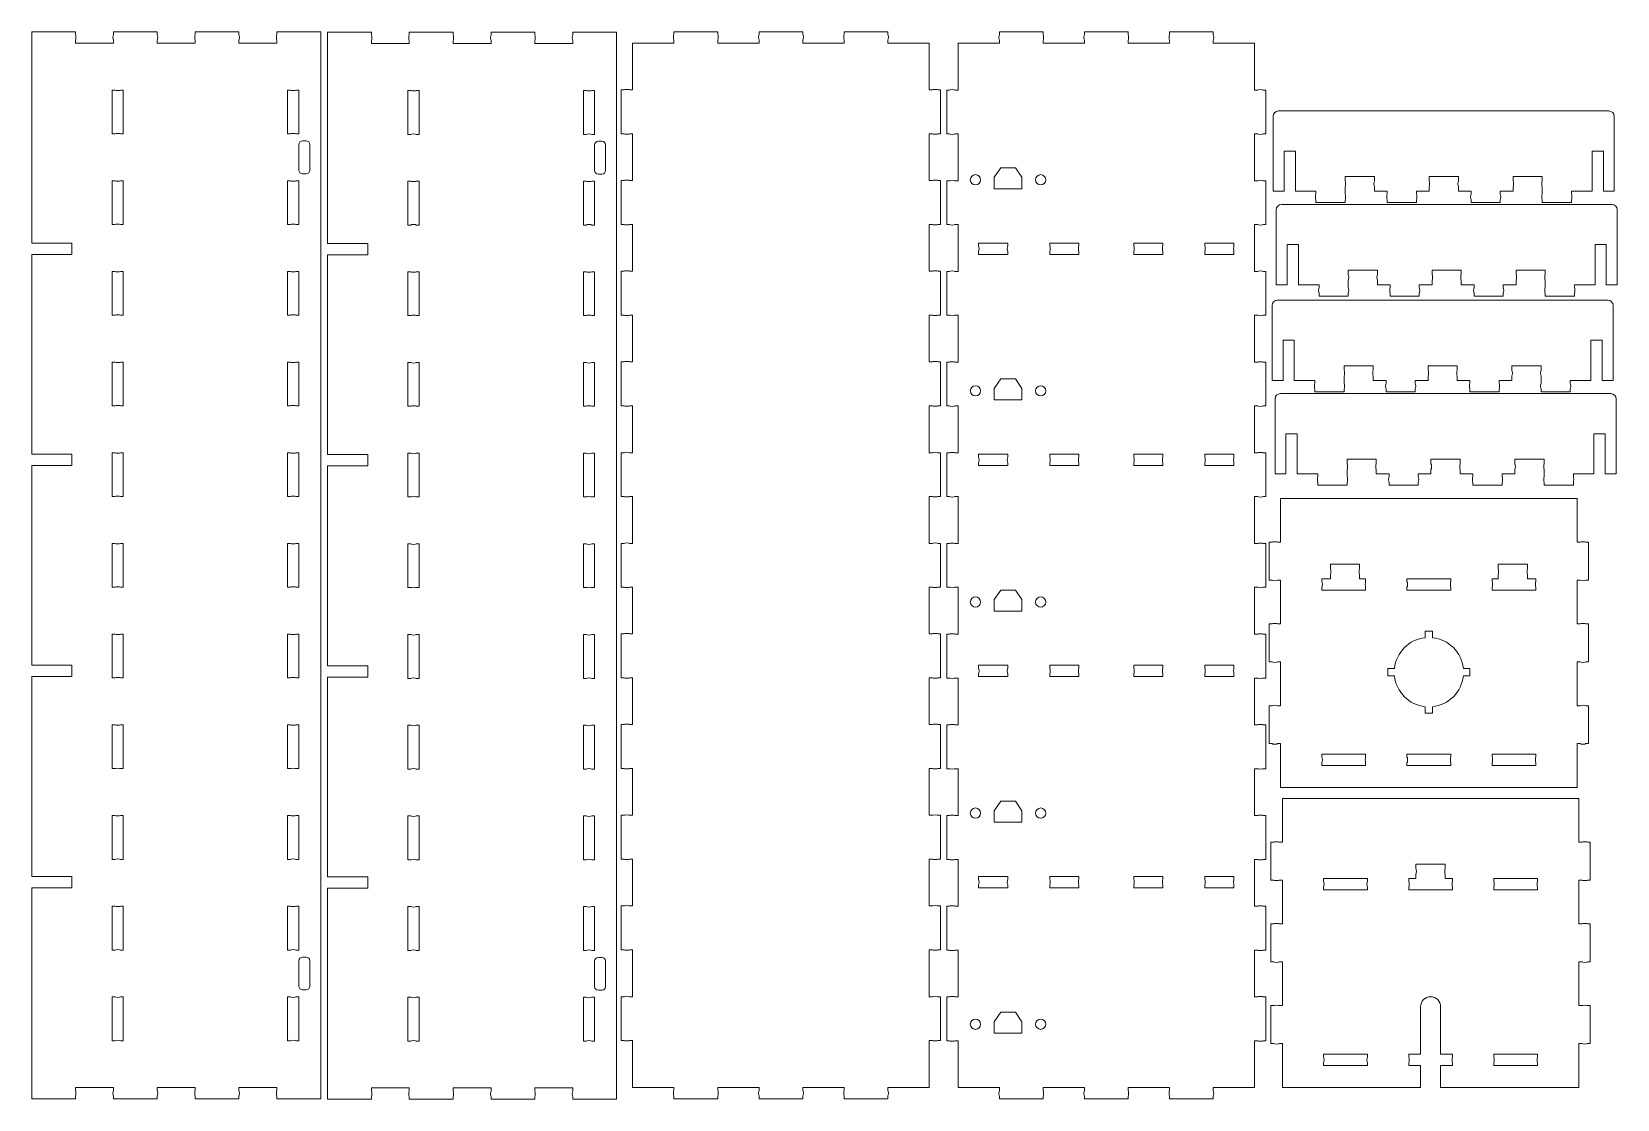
# Model space of a CAD drawing. Header units: inches. Extents: x -2.2 to 14.9, y -0.1 to 11.4.
import ezdxf

# ---------------------------------------------------------------- set-up
doc = ezdxf.new("R2010")
doc.units = ezdxf.units.IN
doc.header["$MEASUREMENT"] = 0
doc.layers.add('Visible', color=7, linetype='Continuous', lineweight=0)

# ---------------------------------------------------------------- blocks, each defined once
blk = doc.blocks.new('Block_1')
at = {"layer": 'Visible', "color": 1, "lineweight": 0, "true_color": 0xff0000}
for p, q in [((-1.709, 11.367), (-2.181, 11.367)), ((-2.181, 9.089), (-2.181, 11.367)), ((-1.709, 11.337), (-1.709, 11.367)), ((-1.3, 11.337), (-1.3, 11.367)), ((-0.827, 11.367), (-1.3, 11.367)), ((-0.827, 11.337), (-0.827, 11.367)), ((-0.418, 11.337), (-0.418, 11.367)), ((0.055, 11.367), (-0.418, 11.367)), ((0.055, 11.337), (0.055, 11.367)), ((0.464, 11.337), (0.464, 11.367)), ((0.937, 11.367), (0.464, 11.367)), ((0.937, -0.143), (0.937, 11.367)), ((1.484, 11.363), (1.011, 11.363)), ((1.011, 9.085), (1.011, 11.363)), ((1.484, 11.333), (1.484, 11.363)), ((1.893, 11.333), (1.893, 11.363)), ((2.366, 11.363), (1.893, 11.363)), ((2.366, 11.333), (2.366, 11.363)), ((2.775, 11.333), (2.775, 11.363)), ((3.248, 11.363), (2.775, 11.363)), ((3.248, 11.333), (3.248, 11.363)), ((3.657, 11.333), (3.657, 11.363)), ((4.129, 11.363), (3.657, 11.363)), ((4.129, -0.147), (4.129, 11.363)), ((4.749, 11.339), (4.749, 11.369)), ((5.222, 11.369), (4.749, 11.369)), ((5.222, 11.339), (5.222, 11.369)), ((5.667, 11.339), (5.667, 11.369)), ((6.14, 11.369), (5.667, 11.369)), ((6.14, 11.339), (6.14, 11.369)), ((6.586, 11.339), (6.586, 11.369)), ((7.058, 11.369), (6.586, 11.369)), ((7.058, 11.339), (7.058, 11.369)), ((8.26, 11.337), (8.26, 11.367)), ((8.732, 11.367), (8.26, 11.367)), ((8.732, 11.337), (8.732, 11.367)), ((9.178, 11.337), (9.178, 11.367)), ((9.651, 11.367), (9.178, 11.367)), ((9.651, 11.337), (9.651, 11.367)), ((10.096, 11.337), (10.096, 11.367)), ((10.569, 11.367), (10.096, 11.367)), ((10.569, 11.337), (10.569, 11.367)), ((-1.709, 11.245), (-1.709, 11.278)), ((-1.709, 11.245), (-1.3, 11.245)), ((-1.3, 11.245), (-1.3, 11.278)), ((-0.827, 11.245), (-0.827, 11.278)), ((-0.827, 11.245), (-0.418, 11.245)), ((-0.418, 11.245), (-0.418, 11.278)), ((0.055, 11.245), (0.055, 11.278)), ((0.055, 11.245), (0.464, 11.245)), ((0.464, 11.245), (0.464, 11.278)), ((1.484, 11.241), (1.484, 11.274)), ((1.484, 11.241), (1.893, 11.241)), ((1.893, 11.241), (1.893, 11.274)), ((2.366, 11.241), (2.366, 11.274)), ((2.366, 11.241), (2.775, 11.241)), ((2.775, 11.241), (2.775, 11.274)), ((3.248, 11.241), (3.248, 11.274)), ((3.248, 11.241), (3.657, 11.241)), ((3.657, 11.241), (3.657, 11.274)), ((4.303, 10.741), (4.303, 11.247)), ((4.303, 11.247), (4.749, 11.247)), ((4.749, 11.247), (4.749, 11.28)), ((5.222, 11.247), (5.222, 11.28)), ((5.222, 11.247), (5.667, 11.247)), ((5.667, 11.247), (5.667, 11.28)), ((6.14, 11.247), (6.14, 11.28)), ((6.14, 11.247), (6.586, 11.247)), ((6.586, 11.247), (6.586, 11.28)), ((7.058, 11.247), (7.058, 11.28)), ((7.058, 11.247), (7.504, 11.247)), ((7.504, 10.741), (7.504, 11.247)), ((7.814, 10.739), (7.814, 11.245)), ((7.814, 11.245), (8.26, 11.245)), ((8.26, 11.245), (8.26, 11.278)), ((8.732, 11.245), (8.732, 11.278)), ((8.732, 11.245), (9.178, 11.245)), ((9.178, 11.245), (9.178, 11.278)), ((9.651, 11.245), (9.651, 11.278)), ((9.651, 11.245), (10.096, 11.245)), ((10.096, 11.245), (10.096, 11.278)), ((10.569, 11.245), (10.569, 11.278)), ((10.569, 11.245), (11.015, 11.245)), ((11.015, 10.739), (11.015, 11.245)), ((-1.315, 10.739), (-1.284, 10.739)), ((-1.315, 10.267), (-1.315, 10.739)), ((-1.225, 10.739), (-1.193, 10.739)), ((-1.193, 10.267), (-1.193, 10.739)), ((0.578, 10.739), (0.61, 10.739)), ((0.578, 10.267), (0.578, 10.739)), ((0.669, 10.739), (0.7, 10.739)), ((0.7, 10.267), (0.7, 10.739)), ((1.877, 10.735), (1.909, 10.735)), ((1.877, 10.262), (1.877, 10.735)), ((1.968, 10.735), (1.999, 10.735)), ((1.999, 10.262), (1.999, 10.735)), ((3.771, 10.735), (3.803, 10.735)), ((3.771, 10.262), (3.771, 10.735)), ((3.862, 10.735), (3.893, 10.735)), ((3.893, 10.262), (3.893, 10.735)), ((4.181, 10.741), (4.181, 10.269)), ((4.211, 10.741), (4.181, 10.741)), ((4.303, 10.741), (4.27, 10.741)), ((7.504, 10.741), (7.537, 10.741)), ((7.597, 10.741), (7.626, 10.741)), ((7.626, 10.741), (7.626, 10.269)), ((7.692, 10.739), (7.692, 10.267)), ((7.721, 10.739), (7.692, 10.739)), ((7.814, 10.739), (7.78, 10.739)), ((11.015, 10.739), (11.048, 10.739)), ((11.107, 10.739), (11.137, 10.739)), ((11.137, 10.739), (11.137, 10.267)), ((11.215, 10.455), (11.215, 9.648)), ((11.274, 10.514), (14.837, 10.514)), ((14.896, 10.455), (14.896, 9.648)), ((-1.315, 10.267), (-1.284, 10.267)), ((-1.225, 10.267), (-1.193, 10.267)), ((0.578, 10.267), (0.61, 10.267)), ((0.669, 10.267), (0.7, 10.267)), ((4.211, 10.269), (4.181, 10.269)), ((4.303, 10.269), (4.27, 10.269)), ((4.303, 9.763), (4.303, 10.269)), ((7.504, 10.269), (7.537, 10.269)), ((7.504, 9.763), (7.504, 10.269)), ((7.597, 10.269), (7.626, 10.269)), ((7.721, 10.267), (7.692, 10.267)), ((7.814, 10.267), (7.78, 10.267)), ((7.814, 9.761), (7.814, 10.267)), ((11.015, 10.267), (11.048, 10.267)), ((11.015, 9.761), (11.015, 10.267)), ((11.107, 10.267), (11.137, 10.267)), ((0.7, 9.876), (0.7, 10.152)), ((0.74, 10.191), (0.779, 10.191)), ((0.819, 9.876), (0.819, 10.152)), ((1.877, 10.262), (1.909, 10.262)), ((1.968, 10.262), (1.999, 10.262)), ((3.771, 10.262), (3.803, 10.262)), ((3.862, 10.262), (3.893, 10.262)), ((3.893, 9.872), (3.893, 10.147)), ((3.933, 10.187), (3.972, 10.187)), ((4.011, 9.872), (4.011, 10.147)), ((11.333, 10.081), (11.455, 10.081)), ((11.333, 9.648), (11.333, 10.081)), ((11.455, 9.648), (11.455, 10.081)), ((14.778, 10.081), (14.656, 10.081)), ((14.656, 9.648), (14.656, 10.081)), ((14.778, 9.648), (14.778, 10.081)), ((-1.315, 9.761), (-1.284, 9.761)), ((-1.315, 9.289), (-1.315, 9.761)), ((-1.225, 9.761), (-1.193, 9.761)), ((-1.193, 9.289), (-1.193, 9.761)), ((0.578, 9.761), (0.61, 9.761)), ((0.578, 9.289), (0.578, 9.761)), ((0.669, 9.761), (0.7, 9.761)), ((0.7, 9.289), (0.7, 9.761)), ((0.74, 9.837), (0.779, 9.837)), ((1.877, 9.757), (1.909, 9.757)), ((1.877, 9.284), (1.877, 9.757)), ((1.968, 9.757), (1.999, 9.757)), ((1.999, 9.284), (1.999, 9.757)), ((3.771, 9.757), (3.803, 9.757)), ((3.771, 9.284), (3.771, 9.757)), ((3.862, 9.757), (3.893, 9.757)), ((3.893, 9.284), (3.893, 9.757)), ((3.933, 9.832), (3.972, 9.832)), ((4.181, 9.763), (4.181, 9.291)), ((4.211, 9.763), (4.181, 9.763)), ((4.303, 9.763), (4.27, 9.763)), ((7.504, 9.763), (7.537, 9.763)), ((7.597, 9.763), (7.626, 9.763)), ((7.626, 9.763), (7.626, 9.291)), ((7.692, 9.761), (7.692, 9.288)), ((7.721, 9.761), (7.692, 9.761)), ((7.814, 9.761), (7.78, 9.761)), ((8.275, 9.901), (8.204, 9.799)), ((8.204, 9.799), (8.204, 9.675)), ((8.275, 9.901), (8.433, 9.901)), ((8.433, 9.901), (8.504, 9.799)), ((8.504, 9.799), (8.504, 9.675)), ((11.015, 9.761), (11.048, 9.761)), ((11.107, 9.761), (11.137, 9.761)), ((11.137, 9.761), (11.137, 9.288)), ((11.992, 9.806), (12.307, 9.806)), ((11.992, 9.806), (11.992, 9.757)), ((12.307, 9.806), (12.307, 9.757)), ((12.898, 9.806), (13.213, 9.806)), ((12.898, 9.806), (12.898, 9.757)), ((13.213, 9.806), (13.213, 9.757)), ((14.118, 9.806), (13.803, 9.806)), ((13.803, 9.806), (13.803, 9.757)), ((14.118, 9.806), (14.118, 9.757)), ((8.204, 9.675), (8.504, 9.675)), ((11.215, 9.648), (11.333, 9.648)), ((11.455, 9.648), (11.677, 9.648)), ((11.677, 9.648), (11.677, 9.617)), ((11.992, 9.698), (11.992, 9.617)), ((12.307, 9.698), (12.307, 9.648)), ((12.307, 9.648), (12.445, 9.648)), ((12.445, 9.648), (12.445, 9.617)), ((12.76, 9.648), (12.76, 9.617)), ((12.76, 9.648), (12.898, 9.648)), ((12.898, 9.698), (12.898, 9.648)), ((13.213, 9.698), (13.213, 9.648)), ((13.213, 9.648), (13.35, 9.648)), ((13.35, 9.648), (13.35, 9.617)), ((13.665, 9.648), (13.665, 9.617)), ((13.665, 9.648), (13.803, 9.648)), ((13.803, 9.698), (13.803, 9.648)), ((14.118, 9.698), (14.118, 9.617)), ((14.433, 9.648), (14.656, 9.648)), ((14.433, 9.648), (14.433, 9.617)), ((14.778, 9.648), (14.896, 9.648)), ((11.247, 9.447), (11.247, 8.64)), ((11.306, 9.506), (14.869, 9.506)), ((11.677, 9.558), (11.677, 9.526)), ((11.677, 9.526), (11.992, 9.526)), ((11.992, 9.558), (11.992, 9.526)), ((12.445, 9.558), (12.445, 9.526)), ((12.445, 9.526), (12.76, 9.526)), ((12.76, 9.558), (12.76, 9.526)), ((13.35, 9.558), (13.35, 9.526)), ((13.665, 9.526), (13.35, 9.526)), ((13.665, 9.558), (13.665, 9.526)), ((14.118, 9.558), (14.118, 9.526)), ((14.433, 9.526), (14.118, 9.526)), ((14.433, 9.558), (14.433, 9.526)), ((14.928, 9.447), (14.928, 8.64)), ((-1.315, 9.289), (-1.284, 9.289)), ((-1.225, 9.289), (-1.193, 9.289)), ((0.578, 9.289), (0.61, 9.289)), ((0.669, 9.289), (0.7, 9.289)), ((1.877, 9.284), (1.909, 9.284)), ((1.968, 9.284), (1.999, 9.284)), ((3.771, 9.284), (3.803, 9.284)), ((3.862, 9.284), (3.893, 9.284)), ((4.211, 9.291), (4.181, 9.291)), ((4.303, 9.291), (4.27, 9.291)), ((4.303, 8.785), (4.303, 9.291)), ((7.504, 9.291), (7.537, 9.291)), ((7.504, 8.785), (7.504, 9.291)), ((7.597, 9.291), (7.626, 9.291)), ((7.721, 9.288), (7.692, 9.288)), ((7.814, 9.288), (7.78, 9.288)), ((7.814, 8.783), (7.814, 9.288)), ((11.015, 9.288), (11.048, 9.288)), ((11.015, 8.783), (11.015, 9.288)), ((11.107, 9.288), (11.137, 9.288)), ((-2.181, 9.089), (-1.748, 9.089)), ((-1.748, 9.089), (-1.748, 8.967)), ((1.011, 9.085), (1.444, 9.085)), ((1.444, 9.085), (1.444, 8.963)), ((8.351, 9.089), (8.036, 9.089)), ((8.036, 9.089), (8.036, 9.058)), ((8.351, 9.089), (8.351, 9.058)), ((8.804, 9.089), (9.119, 9.089)), ((8.804, 9.058), (8.804, 9.089)), ((9.119, 9.058), (9.119, 9.089)), ((9.71, 9.089), (10.025, 9.089)), ((9.71, 9.089), (9.71, 9.058)), ((10.025, 9.089), (10.025, 9.058)), ((10.477, 9.089), (10.792, 9.089)), ((10.477, 9.058), (10.477, 9.089)), ((10.792, 9.058), (10.792, 9.089)), ((11.365, 9.073), (11.487, 9.073)), ((11.365, 8.64), (11.365, 9.073)), ((11.487, 8.64), (11.487, 9.073)), ((14.81, 9.073), (14.688, 9.073)), ((14.688, 8.64), (14.688, 9.073)), ((14.81, 8.64), (14.81, 9.073)), ((-2.181, 6.812), (-2.181, 8.967)), ((-2.181, 8.967), (-1.748, 8.967)), ((1.011, 6.808), (1.011, 8.963)), ((1.011, 8.963), (1.444, 8.963)), ((8.036, 8.999), (8.036, 8.967)), ((8.351, 8.967), (8.036, 8.967)), ((8.351, 8.999), (8.351, 8.967)), ((8.804, 8.967), (8.804, 8.999)), ((8.804, 8.967), (9.119, 8.967)), ((9.119, 8.967), (9.119, 8.999)), ((9.71, 8.999), (9.71, 8.967)), ((9.71, 8.967), (10.025, 8.967)), ((10.025, 8.999), (10.025, 8.967)), ((10.477, 8.967), (10.477, 8.999)), ((10.477, 8.967), (10.792, 8.967)), ((10.792, 8.967), (10.792, 8.999)), ((-1.315, 8.783), (-1.284, 8.783)), ((-1.315, 8.31), (-1.315, 8.783)), ((-1.225, 8.783), (-1.193, 8.783)), ((-1.193, 8.31), (-1.193, 8.783)), ((0.578, 8.783), (0.61, 8.783)), ((0.578, 8.31), (0.578, 8.783)), ((0.669, 8.783), (0.7, 8.783)), ((0.7, 8.31), (0.7, 8.783)), ((1.877, 8.779), (1.909, 8.779)), ((1.877, 8.306), (1.877, 8.779)), ((1.968, 8.779), (1.999, 8.779)), ((1.999, 8.306), (1.999, 8.779)), ((3.771, 8.779), (3.803, 8.779)), ((3.771, 8.306), (3.771, 8.779)), ((3.862, 8.779), (3.893, 8.779)), ((3.893, 8.306), (3.893, 8.779)), ((4.181, 8.785), (4.181, 8.312)), ((4.211, 8.785), (4.181, 8.785)), ((4.303, 8.785), (4.27, 8.785)), ((7.504, 8.785), (7.537, 8.785)), ((7.597, 8.785), (7.626, 8.785)), ((7.626, 8.785), (7.626, 8.312)), ((7.692, 8.783), (7.692, 8.31)), ((7.721, 8.783), (7.692, 8.783)), ((7.814, 8.783), (7.78, 8.783)), ((11.015, 8.783), (11.048, 8.783)), ((11.107, 8.783), (11.137, 8.783)), ((11.137, 8.783), (11.137, 8.31)), ((12.025, 8.798), (12.34, 8.798)), ((12.025, 8.798), (12.025, 8.749)), ((12.34, 8.798), (12.34, 8.749)), ((12.93, 8.798), (13.245, 8.798)), ((12.93, 8.798), (12.93, 8.749)), ((13.245, 8.798), (13.245, 8.749)), ((14.151, 8.798), (13.836, 8.798)), ((13.836, 8.798), (13.836, 8.749)), ((14.151, 8.798), (14.151, 8.749)), ((11.247, 8.64), (11.365, 8.64)), ((11.487, 8.64), (11.71, 8.64)), ((11.71, 8.64), (11.71, 8.609)), ((12.025, 8.689), (12.025, 8.609)), ((12.34, 8.689), (12.34, 8.64)), ((12.34, 8.64), (12.477, 8.64)), ((12.477, 8.64), (12.477, 8.609)), ((12.792, 8.64), (12.792, 8.609)), ((12.792, 8.64), (12.93, 8.64)), ((12.93, 8.689), (12.93, 8.64)), ((13.245, 8.689), (13.245, 8.64)), ((13.245, 8.64), (13.383, 8.64)), ((13.383, 8.64), (13.383, 8.609)), ((13.698, 8.64), (13.698, 8.609)), ((13.698, 8.64), (13.836, 8.64)), ((13.836, 8.689), (13.836, 8.64)), ((14.151, 8.689), (14.151, 8.609)), ((14.466, 8.64), (14.688, 8.64)), ((14.466, 8.64), (14.466, 8.609)), ((14.81, 8.64), (14.928, 8.64)), ((11.203, 8.414), (11.203, 7.607)), ((11.262, 8.473), (14.825, 8.473)), ((11.71, 8.55), (11.71, 8.518)), ((11.71, 8.518), (12.025, 8.518)), ((12.025, 8.55), (12.025, 8.518)), ((12.477, 8.55), (12.477, 8.518)), ((12.477, 8.518), (12.792, 8.518)), ((12.792, 8.55), (12.792, 8.518)), ((13.383, 8.55), (13.383, 8.518)), ((13.698, 8.518), (13.383, 8.518)), ((13.698, 8.55), (13.698, 8.518)), ((14.151, 8.55), (14.151, 8.518)), ((14.466, 8.518), (14.151, 8.518)), ((14.466, 8.55), (14.466, 8.518)), ((14.884, 8.414), (14.884, 7.607)), ((-1.315, 8.31), (-1.284, 8.31)), ((-1.225, 8.31), (-1.193, 8.31)), ((0.578, 8.31), (0.61, 8.31)), ((0.669, 8.31), (0.7, 8.31)), ((1.877, 8.306), (1.909, 8.306)), ((1.968, 8.306), (1.999, 8.306)), ((3.771, 8.306), (3.803, 8.306)), ((3.862, 8.306), (3.893, 8.306)), ((4.211, 8.312), (4.181, 8.312)), ((4.303, 8.312), (4.27, 8.312)), ((4.303, 7.807), (4.303, 8.312)), ((7.504, 8.312), (7.537, 8.312)), ((7.504, 7.807), (7.504, 8.312)), ((7.597, 8.312), (7.626, 8.312)), ((7.721, 8.31), (7.692, 8.31)), ((7.814, 8.31), (7.78, 8.31)), ((7.814, 7.804), (7.814, 8.31)), ((11.015, 8.31), (11.048, 8.31)), ((11.015, 7.804), (11.015, 8.31)), ((11.107, 8.31), (11.137, 8.31)), ((11.321, 8.04), (11.443, 8.04)), ((11.321, 7.607), (11.321, 8.04)), ((11.443, 7.607), (11.443, 8.04)), ((14.766, 8.04), (14.644, 8.04)), ((14.644, 7.607), (14.644, 8.04)), ((14.766, 7.607), (14.766, 8.04)), ((-1.315, 7.805), (-1.284, 7.805)), ((-1.315, 7.332), (-1.315, 7.805)), ((-1.225, 7.805), (-1.193, 7.805)), ((-1.193, 7.332), (-1.193, 7.805)), ((0.578, 7.805), (0.61, 7.805)), ((0.578, 7.332), (0.578, 7.805)), ((0.669, 7.805), (0.7, 7.805)), ((0.7, 7.332), (0.7, 7.805)), ((1.877, 7.8), (1.909, 7.8)), ((1.877, 7.328), (1.877, 7.8)), ((1.968, 7.8), (1.999, 7.8)), ((1.999, 7.328), (1.999, 7.8)), ((3.771, 7.8), (3.803, 7.8)), ((3.771, 7.328), (3.771, 7.8)), ((3.862, 7.8), (3.893, 7.8)), ((3.893, 7.328), (3.893, 7.8)), ((4.181, 7.807), (4.181, 7.334)), ((4.211, 7.807), (4.181, 7.807)), ((4.303, 7.807), (4.27, 7.807)), ((7.504, 7.807), (7.537, 7.807)), ((7.597, 7.807), (7.626, 7.807)), ((7.626, 7.807), (7.626, 7.334)), ((7.692, 7.804), (7.692, 7.332)), ((7.721, 7.804), (7.692, 7.804)), ((7.814, 7.804), (7.78, 7.804)), ((11.015, 7.804), (11.048, 7.804)), ((11.107, 7.804), (11.137, 7.804)), ((11.137, 7.804), (11.137, 7.332)), ((11.98, 7.765), (12.295, 7.765)), ((11.98, 7.765), (11.98, 7.716)), ((12.295, 7.765), (12.295, 7.716)), ((12.886, 7.765), (13.201, 7.765)), ((12.886, 7.765), (12.886, 7.716)), ((13.201, 7.765), (13.201, 7.716)), ((14.106, 7.765), (13.791, 7.765)), ((13.791, 7.765), (13.791, 7.716)), ((14.106, 7.765), (14.106, 7.716)), ((8.275, 7.624), (8.204, 7.521)), ((8.275, 7.624), (8.433, 7.624)), ((8.433, 7.624), (8.504, 7.521)), ((11.203, 7.607), (11.321, 7.607)), ((11.443, 7.607), (11.665, 7.607)), ((11.665, 7.607), (11.665, 7.576)), ((11.98, 7.656), (11.98, 7.576)), ((12.295, 7.656), (12.295, 7.607)), ((12.295, 7.607), (12.433, 7.607)), ((12.433, 7.607), (12.433, 7.576)), ((12.748, 7.607), (12.748, 7.576)), ((12.748, 7.607), (12.886, 7.607)), ((12.886, 7.656), (12.886, 7.607)), ((13.201, 7.656), (13.201, 7.607)), ((13.201, 7.607), (13.338, 7.607)), ((13.338, 7.607), (13.338, 7.576)), ((13.653, 7.607), (13.653, 7.576)), ((13.653, 7.607), (13.791, 7.607)), ((13.791, 7.656), (13.791, 7.607)), ((14.106, 7.656), (14.106, 7.576)), ((14.421, 7.607), (14.644, 7.607)), ((14.421, 7.607), (14.421, 7.576)), ((14.766, 7.607), (14.884, 7.607)), ((8.204, 7.521), (8.204, 7.397)), ((8.204, 7.397), (8.504, 7.397)), ((8.504, 7.521), (8.504, 7.397)), ((11.235, 7.406), (11.235, 6.599)), ((11.294, 7.465), (14.857, 7.465)), ((11.665, 7.517), (11.665, 7.485)), ((11.665, 7.485), (11.98, 7.485)), ((11.98, 7.517), (11.98, 7.485)), ((12.433, 7.517), (12.433, 7.485)), ((12.433, 7.485), (12.748, 7.485)), ((12.748, 7.517), (12.748, 7.485)), ((13.338, 7.517), (13.338, 7.485)), ((13.653, 7.485), (13.338, 7.485)), ((13.653, 7.517), (13.653, 7.485)), ((14.106, 7.517), (14.106, 7.485)), ((14.421, 7.485), (14.106, 7.485)), ((14.421, 7.517), (14.421, 7.485)), ((14.916, 7.406), (14.916, 6.599)), ((-1.315, 7.332), (-1.284, 7.332)), ((-1.225, 7.332), (-1.193, 7.332)), ((0.578, 7.332), (0.61, 7.332)), ((0.669, 7.332), (0.7, 7.332)), ((1.877, 7.328), (1.909, 7.328)), ((1.968, 7.328), (1.999, 7.328)), ((3.771, 7.328), (3.803, 7.328)), ((3.862, 7.328), (3.893, 7.328)), ((4.211, 7.334), (4.181, 7.334)), ((4.303, 7.334), (4.27, 7.334)), ((4.303, 6.828), (4.303, 7.334)), ((7.504, 7.334), (7.537, 7.334)), ((7.504, 6.828), (7.504, 7.334)), ((7.597, 7.334), (7.626, 7.334)), ((7.721, 7.332), (7.692, 7.332)), ((7.814, 7.332), (7.78, 7.332)), ((7.814, 6.826), (7.814, 7.332)), ((11.015, 7.332), (11.048, 7.332)), ((11.015, 6.826), (11.015, 7.332)), ((11.107, 7.332), (11.137, 7.332)), ((11.353, 7.032), (11.475, 7.032)), ((11.353, 6.599), (11.353, 7.032)), ((11.475, 6.599), (11.475, 7.032)), ((14.798, 7.032), (14.676, 7.032)), ((14.676, 6.599), (14.676, 7.032)), ((14.798, 6.599), (14.798, 7.032)), ((-2.181, 6.812), (-1.748, 6.812)), ((-2.181, 4.534), (-2.181, 6.69)), ((-2.181, 6.69), (-1.748, 6.69)), ((-1.748, 6.812), (-1.748, 6.69)), ((-1.315, 6.827), (-1.284, 6.827)), ((-1.315, 6.354), (-1.315, 6.827)), ((-1.225, 6.827), (-1.193, 6.827)), ((-1.193, 6.354), (-1.193, 6.827)), ((0.578, 6.827), (0.61, 6.827)), ((0.578, 6.354), (0.578, 6.827)), ((0.669, 6.827), (0.7, 6.827)), ((0.7, 6.354), (0.7, 6.827)), ((1.011, 6.808), (1.444, 6.808)), ((1.011, 4.53), (1.011, 6.686)), ((1.011, 6.686), (1.444, 6.686)), ((1.444, 6.808), (1.444, 6.686)), ((1.877, 6.822), (1.909, 6.822)), ((1.877, 6.35), (1.877, 6.822)), ((1.968, 6.822), (1.999, 6.822)), ((1.999, 6.35), (1.999, 6.822)), ((3.771, 6.822), (3.803, 6.822)), ((3.771, 6.35), (3.771, 6.822)), ((3.862, 6.822), (3.893, 6.822)), ((3.893, 6.35), (3.893, 6.822)), ((4.181, 6.828), (4.181, 6.356)), ((4.211, 6.828), (4.181, 6.828)), ((4.303, 6.828), (4.27, 6.828)), ((7.504, 6.828), (7.537, 6.828)), ((7.597, 6.828), (7.626, 6.828)), ((7.626, 6.828), (7.626, 6.356)), ((7.692, 6.826), (7.692, 6.354)), ((7.721, 6.826), (7.692, 6.826)), ((7.814, 6.826), (7.78, 6.826)), ((8.351, 6.812), (8.036, 6.812)), ((8.036, 6.812), (8.036, 6.78)), ((8.036, 6.721), (8.036, 6.69)), ((8.351, 6.69), (8.036, 6.69)), ((8.351, 6.812), (8.351, 6.78)), ((8.351, 6.721), (8.351, 6.69)), ((8.804, 6.812), (9.119, 6.812)), ((8.804, 6.78), (8.804, 6.812)), ((8.804, 6.69), (8.804, 6.721)), ((8.804, 6.69), (9.119, 6.69)), ((9.119, 6.78), (9.119, 6.812)), ((9.119, 6.69), (9.119, 6.721)), ((9.71, 6.812), (10.025, 6.812)), ((9.71, 6.812), (9.71, 6.78)), ((9.71, 6.721), (9.71, 6.69)), ((9.71, 6.69), (10.025, 6.69)), ((10.025, 6.812), (10.025, 6.78)), ((10.025, 6.721), (10.025, 6.69)), ((10.477, 6.812), (10.792, 6.812)), ((10.477, 6.78), (10.477, 6.812)), ((10.477, 6.69), (10.477, 6.721)), ((10.477, 6.69), (10.792, 6.69)), ((10.792, 6.78), (10.792, 6.812)), ((10.792, 6.69), (10.792, 6.721)), ((11.015, 6.826), (11.048, 6.826)), ((11.107, 6.826), (11.137, 6.826)), ((11.137, 6.826), (11.137, 6.354)), ((12.013, 6.757), (12.328, 6.757)), ((12.013, 6.757), (12.013, 6.707)), ((12.328, 6.757), (12.328, 6.707)), ((12.918, 6.757), (13.233, 6.757)), ((12.918, 6.757), (12.918, 6.707)), ((13.233, 6.757), (13.233, 6.707)), ((14.139, 6.757), (13.824, 6.757)), ((13.824, 6.757), (13.824, 6.707)), ((14.139, 6.757), (14.139, 6.707)), ((11.235, 6.599), (11.353, 6.599)), ((11.475, 6.599), (11.698, 6.599)), ((11.698, 6.599), (11.698, 6.568)), ((11.698, 6.509), (11.698, 6.477)), ((12.013, 6.648), (12.013, 6.568)), ((12.013, 6.509), (12.013, 6.477)), ((12.328, 6.648), (12.328, 6.599)), ((12.328, 6.599), (12.465, 6.599)), ((12.465, 6.599), (12.465, 6.568)), ((12.465, 6.509), (12.465, 6.477)), ((12.78, 6.599), (12.78, 6.568)), ((12.78, 6.599), (12.918, 6.599)), ((12.78, 6.509), (12.78, 6.477)), ((12.918, 6.648), (12.918, 6.599)), ((13.233, 6.648), (13.233, 6.599)), ((13.233, 6.599), (13.371, 6.599)), ((13.371, 6.599), (13.371, 6.568)), ((13.371, 6.509), (13.371, 6.477)), ((13.686, 6.599), (13.686, 6.568)), ((13.686, 6.599), (13.824, 6.599)), ((13.686, 6.509), (13.686, 6.477)), ((13.824, 6.648), (13.824, 6.599)), ((14.139, 6.648), (14.139, 6.568)), ((14.139, 6.509), (14.139, 6.477)), ((14.454, 6.599), (14.676, 6.599)), ((14.454, 6.599), (14.454, 6.568)), ((14.454, 6.509), (14.454, 6.477)), ((14.798, 6.599), (14.916, 6.599)), ((-1.315, 6.354), (-1.284, 6.354)), ((-1.225, 6.354), (-1.193, 6.354)), ((0.578, 6.354), (0.61, 6.354)), ((0.669, 6.354), (0.7, 6.354)), ((1.877, 6.35), (1.909, 6.35)), ((1.968, 6.35), (1.999, 6.35)), ((3.771, 6.35), (3.803, 6.35)), ((3.862, 6.35), (3.893, 6.35)), ((4.211, 6.356), (4.181, 6.356)), ((4.303, 6.356), (4.27, 6.356)), ((4.303, 5.85), (4.303, 6.356)), ((7.504, 6.356), (7.537, 6.356)), ((7.504, 5.85), (7.504, 6.356)), ((7.597, 6.356), (7.626, 6.356)), ((7.721, 6.354), (7.692, 6.354)), ((7.814, 6.354), (7.78, 6.354)), ((7.814, 5.848), (7.814, 6.354)), ((11.015, 6.354), (11.048, 6.354)), ((11.015, 5.848), (11.015, 6.354)), ((11.107, 6.354), (11.137, 6.354)), ((11.295, 6.334), (11.295, 5.862)), ((11.295, 6.334), (14.496, 6.334)), ((11.698, 6.477), (12.013, 6.477)), ((12.465, 6.477), (12.78, 6.477)), ((13.686, 6.477), (13.371, 6.477)), ((14.454, 6.477), (14.139, 6.477)), ((14.496, 6.334), (14.496, 5.862)), ((-1.315, 5.848), (-1.284, 5.848)), ((-1.315, 5.376), (-1.315, 5.848)), ((-1.225, 5.848), (-1.193, 5.848)), ((-1.193, 5.376), (-1.193, 5.848)), ((0.578, 5.848), (0.61, 5.848)), ((0.578, 5.376), (0.578, 5.848)), ((0.669, 5.848), (0.7, 5.848)), ((0.7, 5.376), (0.7, 5.848)), ((1.877, 5.844), (1.909, 5.844)), ((1.877, 5.372), (1.877, 5.844)), ((1.968, 5.844), (1.999, 5.844)), ((1.999, 5.372), (1.999, 5.844)), ((3.771, 5.844), (3.803, 5.844)), ((3.771, 5.372), (3.771, 5.844)), ((3.862, 5.844), (3.893, 5.844)), ((3.893, 5.372), (3.893, 5.844)), ((4.181, 5.85), (4.181, 5.378)), ((4.211, 5.85), (4.181, 5.85)), ((4.303, 5.85), (4.27, 5.85)), ((7.504, 5.85), (7.537, 5.85)), ((7.597, 5.85), (7.626, 5.85)), ((7.626, 5.85), (7.626, 5.378)), ((7.692, 5.848), (7.692, 5.376)), ((7.721, 5.848), (7.692, 5.848)), ((7.814, 5.848), (7.78, 5.848)), ((11.015, 5.848), (11.048, 5.848)), ((11.107, 5.848), (11.137, 5.848)), ((11.137, 5.848), (11.137, 5.376)), ((11.173, 5.452), (11.173, 5.862)), ((11.203, 5.862), (11.173, 5.862)), ((11.295, 5.862), (11.262, 5.862)), ((14.496, 5.862), (14.529, 5.862)), ((14.588, 5.862), (14.618, 5.862)), ((14.618, 5.452), (14.618, 5.862)), ((11.833, 5.626), (12.147, 5.626)), ((11.833, 5.576), (11.833, 5.626)), ((11.833, 5.468), (11.833, 5.517)), ((12.147, 5.576), (12.147, 5.626)), ((12.147, 5.468), (12.147, 5.517)), ((13.959, 5.626), (13.644, 5.626)), ((13.644, 5.576), (13.644, 5.626)), ((13.644, 5.468), (13.644, 5.517)), ((13.959, 5.576), (13.959, 5.626)), ((13.959, 5.468), (13.959, 5.517)), ((-1.315, 5.376), (-1.284, 5.376)), ((-1.225, 5.376), (-1.193, 5.376)), ((0.578, 5.376), (0.61, 5.376)), ((0.669, 5.376), (0.7, 5.376)), ((1.877, 5.372), (1.909, 5.372)), ((1.968, 5.372), (1.999, 5.372)), ((3.771, 5.372), (3.803, 5.372)), ((3.862, 5.372), (3.893, 5.372)), ((4.211, 5.378), (4.181, 5.378)), ((4.303, 5.378), (4.27, 5.378)), ((4.303, 4.872), (4.303, 5.378)), ((7.504, 5.378), (7.537, 5.378)), ((7.504, 4.872), (7.504, 5.378)), ((7.597, 5.378), (7.626, 5.378)), ((7.721, 5.376), (7.692, 5.376)), ((7.814, 5.376), (7.78, 5.376)), ((7.814, 4.87), (7.814, 5.376)), ((8.275, 5.346), (8.204, 5.244)), ((8.275, 5.346), (8.433, 5.346)), ((8.433, 5.346), (8.504, 5.244)), ((11.015, 5.376), (11.048, 5.376)), ((11.015, 4.87), (11.015, 5.376)), ((11.107, 5.376), (11.137, 5.376)), ((11.203, 5.452), (11.173, 5.452)), ((11.295, 5.452), (11.262, 5.452)), ((11.295, 5.452), (11.295, 4.98)), ((11.741, 5.468), (11.741, 5.437)), ((11.741, 5.468), (11.833, 5.468)), ((11.741, 5.378), (11.741, 5.346)), ((11.741, 5.346), (12.213, 5.346)), ((12.147, 5.468), (12.213, 5.468)), ((12.213, 5.468), (12.213, 5.437)), ((12.213, 5.378), (12.213, 5.346)), ((12.659, 5.468), (13.132, 5.468)), ((12.659, 5.468), (12.659, 5.437)), ((12.659, 5.378), (12.659, 5.346)), ((12.659, 5.346), (13.132, 5.346)), ((13.132, 5.468), (13.132, 5.437)), ((13.132, 5.378), (13.132, 5.346)), ((13.578, 5.468), (13.578, 5.437)), ((13.578, 5.468), (13.644, 5.468)), ((13.578, 5.378), (13.578, 5.346)), ((13.578, 5.346), (14.05, 5.346)), ((13.959, 5.468), (14.05, 5.468)), ((14.05, 5.468), (14.05, 5.437)), ((14.05, 5.378), (14.05, 5.346)), ((14.496, 5.452), (14.529, 5.452)), ((14.496, 5.452), (14.496, 4.98)), ((14.588, 5.452), (14.618, 5.452)), ((8.204, 5.244), (8.204, 5.12)), ((8.504, 5.244), (8.504, 5.12)), ((8.204, 5.12), (8.504, 5.12)), ((11.173, 4.57), (11.173, 4.98)), ((11.203, 4.98), (11.173, 4.98)), ((11.295, 4.98), (11.262, 4.98)), ((14.496, 4.98), (14.529, 4.98)), ((14.588, 4.98), (14.618, 4.98)), ((14.618, 4.57), (14.618, 4.98)), ((-1.315, 4.87), (-1.284, 4.87)), ((-1.315, 4.398), (-1.315, 4.87)), ((-1.225, 4.87), (-1.193, 4.87)), ((-1.193, 4.398), (-1.193, 4.87)), ((0.578, 4.87), (0.61, 4.87)), ((0.578, 4.398), (0.578, 4.87)), ((0.669, 4.87), (0.7, 4.87)), ((0.7, 4.398), (0.7, 4.87)), ((1.877, 4.866), (1.909, 4.866)), ((1.877, 4.393), (1.877, 4.866)), ((1.968, 4.866), (1.999, 4.866)), ((1.999, 4.393), (1.999, 4.866)), ((3.771, 4.866), (3.803, 4.866)), ((3.771, 4.393), (3.771, 4.866)), ((3.862, 4.866), (3.893, 4.866)), ((3.893, 4.393), (3.893, 4.866)), ((4.181, 4.872), (4.181, 4.4)), ((4.211, 4.872), (4.181, 4.872)), ((4.303, 4.872), (4.27, 4.872)), ((7.504, 4.872), (7.537, 4.872)), ((7.597, 4.872), (7.626, 4.872)), ((7.626, 4.872), (7.626, 4.4)), ((7.692, 4.87), (7.692, 4.397)), ((7.721, 4.87), (7.692, 4.87)), ((7.814, 4.87), (7.78, 4.87)), ((11.015, 4.87), (11.048, 4.87)), ((11.107, 4.87), (11.137, 4.87)), ((11.137, 4.87), (11.137, 4.397)), ((12.856, 4.903), (12.935, 4.903)), ((12.856, 4.903), (12.856, 4.832)), ((12.935, 4.903), (12.935, 4.832)), ((-2.181, 4.534), (-1.748, 4.534)), ((-1.748, 4.534), (-1.748, 4.412)), ((1.011, 4.53), (1.444, 4.53)), ((1.444, 4.53), (1.444, 4.408)), ((8.351, 4.534), (8.036, 4.534)), ((8.036, 4.534), (8.036, 4.503)), ((8.351, 4.534), (8.351, 4.503)), ((8.804, 4.534), (9.119, 4.534)), ((8.804, 4.503), (8.804, 4.534)), ((9.119, 4.503), (9.119, 4.534)), ((9.71, 4.534), (10.025, 4.534)), ((9.71, 4.534), (9.71, 4.503)), ((10.025, 4.534), (10.025, 4.503)), ((10.477, 4.534), (10.792, 4.534)), ((10.477, 4.503), (10.477, 4.534)), ((10.792, 4.503), (10.792, 4.534)), ((11.203, 4.57), (11.173, 4.57)), ((11.295, 4.57), (11.262, 4.57)), ((11.295, 4.57), (11.295, 4.098)), ((12.453, 4.5), (12.524, 4.5)), ((12.453, 4.5), (12.453, 4.421)), ((13.267, 4.5), (13.338, 4.5)), ((13.338, 4.5), (13.338, 4.421)), ((14.496, 4.57), (14.529, 4.57)), ((14.496, 4.57), (14.496, 4.098)), ((14.588, 4.57), (14.618, 4.57)), ((-2.181, 2.257), (-2.181, 4.412)), ((-2.181, 4.412), (-1.748, 4.412)), ((-1.315, 4.398), (-1.284, 4.398)), ((-1.225, 4.398), (-1.193, 4.398)), ((0.578, 4.398), (0.61, 4.398)), ((0.669, 4.398), (0.7, 4.398)), ((1.011, 2.252), (1.011, 4.408)), ((1.011, 4.408), (1.444, 4.408)), ((1.877, 4.393), (1.909, 4.393)), ((1.968, 4.393), (1.999, 4.393)), ((3.771, 4.393), (3.803, 4.393)), ((3.862, 4.393), (3.893, 4.393)), ((4.211, 4.4), (4.181, 4.4)), ((4.303, 4.4), (4.27, 4.4)), ((4.303, 3.894), (4.303, 4.4)), ((7.504, 4.4), (7.537, 4.4)), ((7.504, 3.894), (7.504, 4.4)), ((7.597, 4.4), (7.626, 4.4)), ((7.721, 4.397), (7.692, 4.397)), ((7.814, 4.397), (7.78, 4.397)), ((7.814, 3.892), (7.814, 4.397)), ((8.036, 4.444), (8.036, 4.412)), ((8.351, 4.412), (8.036, 4.412)), ((8.351, 4.444), (8.351, 4.412)), ((8.804, 4.412), (8.804, 4.444)), ((8.804, 4.412), (9.119, 4.412)), ((9.119, 4.412), (9.119, 4.444)), ((9.71, 4.444), (9.71, 4.412)), ((9.71, 4.412), (10.025, 4.412)), ((10.025, 4.444), (10.025, 4.412)), ((10.477, 4.412), (10.477, 4.444)), ((10.477, 4.412), (10.792, 4.412)), ((10.792, 4.412), (10.792, 4.444)), ((11.015, 4.397), (11.048, 4.397)), ((11.015, 3.892), (11.015, 4.397)), ((11.107, 4.397), (11.137, 4.397)), ((12.453, 4.421), (12.524, 4.421)), ((13.267, 4.421), (13.338, 4.421)), ((11.173, 3.689), (11.173, 4.098)), ((11.203, 4.098), (11.173, 4.098)), ((11.295, 4.098), (11.262, 4.098)), ((12.856, 4.088), (12.856, 4.017)), ((12.856, 4.017), (12.935, 4.017)), ((12.935, 4.088), (12.935, 4.017)), ((14.496, 4.098), (14.529, 4.098)), ((14.588, 4.098), (14.618, 4.098)), ((14.618, 3.689), (14.618, 4.098)), ((-1.315, 3.892), (-1.284, 3.892)), ((-1.315, 3.42), (-1.315, 3.892)), ((-1.225, 3.892), (-1.193, 3.892)), ((-1.193, 3.42), (-1.193, 3.892)), ((0.578, 3.892), (0.61, 3.892)), ((0.578, 3.42), (0.578, 3.892)), ((0.669, 3.892), (0.7, 3.892)), ((0.7, 3.42), (0.7, 3.892)), ((1.877, 3.888), (1.909, 3.888)), ((1.877, 3.415), (1.877, 3.888)), ((1.968, 3.888), (1.999, 3.888)), ((1.999, 3.415), (1.999, 3.888)), ((3.771, 3.888), (3.803, 3.888)), ((3.771, 3.415), (3.771, 3.888)), ((3.862, 3.888), (3.893, 3.888)), ((3.893, 3.415), (3.893, 3.888)), ((4.181, 3.894), (4.181, 3.421)), ((4.211, 3.894), (4.181, 3.894)), ((4.303, 3.894), (4.27, 3.894)), ((7.504, 3.894), (7.537, 3.894)), ((7.597, 3.894), (7.626, 3.894)), ((7.626, 3.894), (7.626, 3.421)), ((7.692, 3.892), (7.692, 3.419)), ((7.721, 3.892), (7.692, 3.892)), ((7.814, 3.892), (7.78, 3.892)), ((11.015, 3.892), (11.048, 3.892)), ((11.107, 3.892), (11.137, 3.892)), ((11.137, 3.892), (11.137, 3.419)), ((11.203, 3.689), (11.173, 3.689)), ((11.295, 3.689), (11.262, 3.689)), ((11.295, 3.689), (11.295, 3.216)), ((14.496, 3.689), (14.529, 3.689)), ((14.496, 3.689), (14.496, 3.216)), ((14.588, 3.689), (14.618, 3.689)), ((11.741, 3.574), (12.213, 3.574)), ((11.741, 3.574), (11.741, 3.543)), ((11.741, 3.484), (11.741, 3.452)), ((11.741, 3.452), (12.213, 3.452)), ((12.213, 3.574), (12.213, 3.543)), ((12.213, 3.484), (12.213, 3.452)), ((12.659, 3.574), (13.132, 3.574)), ((12.659, 3.574), (12.659, 3.543)), ((12.659, 3.484), (12.659, 3.452)), ((12.659, 3.452), (13.132, 3.452)), ((13.132, 3.574), (13.132, 3.543)), ((13.132, 3.484), (13.132, 3.452)), ((13.578, 3.574), (14.05, 3.574)), ((13.578, 3.574), (13.578, 3.543)), ((13.578, 3.484), (13.578, 3.452)), ((13.578, 3.452), (14.05, 3.452)), ((14.05, 3.574), (14.05, 3.543)), ((14.05, 3.484), (14.05, 3.452)), ((-1.315, 3.42), (-1.284, 3.42)), ((-1.225, 3.42), (-1.193, 3.42)), ((0.578, 3.42), (0.61, 3.42)), ((0.669, 3.42), (0.7, 3.42)), ((1.877, 3.415), (1.909, 3.415)), ((1.968, 3.415), (1.999, 3.415)), ((3.771, 3.415), (3.803, 3.415)), ((3.862, 3.415), (3.893, 3.415)), ((4.211, 3.421), (4.181, 3.421)), ((4.303, 3.421), (4.27, 3.421)), ((4.303, 2.916), (4.303, 3.421)), ((7.504, 3.421), (7.537, 3.421)), ((7.504, 2.916), (7.504, 3.421)), ((7.597, 3.421), (7.626, 3.421)), ((7.721, 3.419), (7.692, 3.419)), ((7.814, 3.419), (7.78, 3.419)), ((7.814, 2.914), (7.814, 3.419)), ((11.015, 3.419), (11.048, 3.419)), ((11.015, 2.914), (11.015, 3.419)), ((11.107, 3.419), (11.137, 3.419)), ((11.295, 3.216), (14.496, 3.216)), ((11.314, 3.099), (11.314, 2.626)), ((11.314, 3.099), (14.514, 3.099)), ((14.514, 3.099), (14.514, 2.626)), ((-1.315, 2.914), (-1.284, 2.914)), ((-1.315, 2.441), (-1.315, 2.914)), ((-1.225, 2.914), (-1.193, 2.914)), ((-1.193, 2.441), (-1.193, 2.914)), ((0.578, 2.914), (0.61, 2.914)), ((0.578, 2.441), (0.578, 2.914)), ((0.669, 2.914), (0.7, 2.914)), ((0.7, 2.441), (0.7, 2.914)), ((1.877, 2.909), (1.909, 2.909)), ((1.877, 2.437), (1.877, 2.909)), ((1.968, 2.909), (1.999, 2.909)), ((1.999, 2.437), (1.999, 2.909)), ((3.771, 2.909), (3.803, 2.909)), ((3.771, 2.437), (3.771, 2.909)), ((3.862, 2.909), (3.893, 2.909)), ((3.893, 2.437), (3.893, 2.909)), ((4.181, 2.916), (4.181, 2.443)), ((4.211, 2.916), (4.181, 2.916)), ((4.303, 2.916), (4.27, 2.916)), ((7.504, 2.916), (7.537, 2.916)), ((7.597, 2.916), (7.626, 2.916)), ((7.626, 2.916), (7.626, 2.443)), ((7.692, 2.914), (7.692, 2.441)), ((7.721, 2.914), (7.692, 2.914)), ((7.814, 2.914), (7.78, 2.914)), ((8.275, 3.069), (8.204, 2.966)), ((8.204, 2.966), (8.204, 2.842)), ((8.275, 3.069), (8.433, 3.069)), ((8.433, 3.069), (8.504, 2.966)), ((8.504, 2.966), (8.504, 2.842)), ((11.015, 2.914), (11.048, 2.914)), ((11.107, 2.914), (11.137, 2.914)), ((11.137, 2.914), (11.137, 2.441)), ((8.204, 2.842), (8.504, 2.842)), ((11.191, 2.217), (11.191, 2.626)), ((11.221, 2.626), (11.191, 2.626)), ((11.314, 2.626), (11.28, 2.626)), ((14.514, 2.626), (14.548, 2.626)), ((14.607, 2.626), (14.636, 2.626)), ((14.636, 2.217), (14.636, 2.626)), ((-1.315, 2.441), (-1.284, 2.441)), ((-1.225, 2.441), (-1.193, 2.441)), ((0.578, 2.441), (0.61, 2.441)), ((0.669, 2.441), (0.7, 2.441)), ((1.877, 2.437), (1.909, 2.437)), ((1.968, 2.437), (1.999, 2.437)), ((3.771, 2.437), (3.803, 2.437)), ((3.862, 2.437), (3.893, 2.437)), ((4.211, 2.443), (4.181, 2.443)), ((4.303, 2.443), (4.27, 2.443)), ((4.303, 1.938), (4.303, 2.443)), ((7.504, 2.443), (7.537, 2.443)), ((7.504, 1.938), (7.504, 2.443)), ((7.597, 2.443), (7.626, 2.443)), ((7.721, 2.441), (7.692, 2.441)), ((7.814, 2.441), (7.78, 2.441)), ((7.814, 1.935), (7.814, 2.441)), ((11.015, 2.441), (11.048, 2.441)), ((11.015, 1.935), (11.015, 2.441)), ((11.107, 2.441), (11.137, 2.441)), ((-2.181, 2.257), (-1.748, 2.257)), ((-1.748, 2.257), (-1.748, 2.135)), ((1.011, 2.252), (1.444, 2.252)), ((1.444, 2.252), (1.444, 2.13)), ((8.351, 2.257), (8.036, 2.257)), ((8.036, 2.257), (8.036, 2.225)), ((8.351, 2.257), (8.351, 2.225)), ((8.804, 2.257), (9.119, 2.257)), ((8.804, 2.225), (8.804, 2.257)), ((9.119, 2.225), (9.119, 2.257)), ((9.71, 2.257), (10.025, 2.257)), ((9.71, 2.257), (9.71, 2.225)), ((10.025, 2.257), (10.025, 2.225)), ((10.477, 2.257), (10.792, 2.257)), ((10.477, 2.225), (10.477, 2.257)), ((10.792, 2.225), (10.792, 2.257)), ((11.759, 2.233), (12.232, 2.233)), ((11.759, 2.233), (11.759, 2.201)), ((12.232, 2.233), (12.232, 2.201)), ((12.678, 2.233), (12.678, 2.201)), ((12.678, 2.233), (12.756, 2.233)), ((12.756, 2.39), (13.071, 2.39)), ((12.756, 2.341), (12.756, 2.39)), ((12.756, 2.233), (12.756, 2.282)), ((13.071, 2.341), (13.071, 2.39)), ((13.071, 2.233), (13.071, 2.282)), ((13.071, 2.233), (13.15, 2.233)), ((13.15, 2.233), (13.15, 2.201)), ((13.596, 2.233), (14.068, 2.233)), ((13.596, 2.233), (13.596, 2.201)), ((14.068, 2.233), (14.068, 2.201)), ((-2.181, -0.143), (-2.181, 2.135)), ((-2.181, 2.135), (-1.748, 2.135)), ((1.011, -0.147), (1.011, 2.13)), ((1.011, 2.13), (1.444, 2.13)), ((8.036, 2.166), (8.036, 2.135)), ((8.351, 2.135), (8.036, 2.135)), ((8.351, 2.166), (8.351, 2.135)), ((8.804, 2.135), (8.804, 2.166)), ((8.804, 2.135), (9.119, 2.135)), ((9.119, 2.135), (9.119, 2.166)), ((9.71, 2.166), (9.71, 2.135)), ((9.71, 2.135), (10.025, 2.135)), ((10.025, 2.166), (10.025, 2.135)), ((10.477, 2.135), (10.477, 2.166)), ((10.477, 2.135), (10.792, 2.135)), ((10.792, 2.135), (10.792, 2.166)), ((11.221, 2.217), (11.191, 2.217)), ((11.314, 2.217), (11.28, 2.217)), ((11.314, 2.217), (11.314, 1.744)), ((11.759, 2.142), (11.759, 2.111)), ((11.759, 2.111), (12.232, 2.111)), ((12.232, 2.142), (12.232, 2.111)), ((12.678, 2.142), (12.678, 2.111)), ((12.678, 2.111), (13.15, 2.111)), ((13.15, 2.142), (13.15, 2.111)), ((13.596, 2.142), (13.596, 2.111)), ((13.596, 2.111), (14.068, 2.111)), ((14.068, 2.142), (14.068, 2.111)), ((14.514, 2.217), (14.548, 2.217)), ((14.514, 2.217), (14.514, 1.744)), ((14.607, 2.217), (14.636, 2.217)), ((-1.315, 1.936), (-1.284, 1.936)), ((-1.315, 1.463), (-1.315, 1.936)), ((-1.225, 1.936), (-1.193, 1.936)), ((-1.193, 1.463), (-1.193, 1.936)), ((0.578, 1.936), (0.61, 1.936)), ((0.578, 1.463), (0.578, 1.936)), ((0.669, 1.936), (0.7, 1.936)), ((0.7, 1.463), (0.7, 1.936)), ((1.877, 1.931), (1.909, 1.931)), ((1.877, 1.459), (1.877, 1.931)), ((1.968, 1.931), (1.999, 1.931)), ((1.999, 1.459), (1.999, 1.931)), ((3.771, 1.931), (3.803, 1.931)), ((3.771, 1.459), (3.771, 1.931)), ((3.862, 1.931), (3.893, 1.931)), ((3.893, 1.459), (3.893, 1.931)), ((4.181, 1.938), (4.181, 1.465)), ((4.211, 1.938), (4.181, 1.938)), ((4.303, 1.938), (4.27, 1.938)), ((7.504, 1.938), (7.537, 1.938)), ((7.597, 1.938), (7.626, 1.938)), ((7.626, 1.938), (7.626, 1.465)), ((7.692, 1.935), (7.692, 1.463)), ((7.721, 1.935), (7.692, 1.935)), ((7.814, 1.935), (7.78, 1.935)), ((11.015, 1.935), (11.048, 1.935)), ((11.107, 1.935), (11.137, 1.935)), ((11.137, 1.935), (11.137, 1.463)), ((11.191, 1.335), (11.191, 1.744)), ((11.221, 1.744), (11.191, 1.744)), ((11.314, 1.744), (11.28, 1.744)), ((14.514, 1.744), (14.548, 1.744)), ((14.607, 1.744), (14.636, 1.744)), ((14.636, 1.335), (14.636, 1.744)), ((-1.315, 1.463), (-1.284, 1.463)), ((-1.225, 1.463), (-1.193, 1.463)), ((0.578, 1.463), (0.61, 1.463)), ((0.669, 1.463), (0.7, 1.463)), ((0.74, 1.387), (0.779, 1.387)), ((1.877, 1.459), (1.909, 1.459)), ((1.968, 1.459), (1.999, 1.459)), ((3.771, 1.459), (3.803, 1.459)), ((3.862, 1.459), (3.893, 1.459)), ((3.933, 1.383), (3.972, 1.383)), ((4.211, 1.465), (4.181, 1.465)), ((4.303, 1.465), (4.27, 1.465)), ((4.303, 0.959), (4.303, 1.465)), ((7.504, 1.465), (7.537, 1.465)), ((7.504, 0.959), (7.504, 1.465)), ((7.597, 1.465), (7.626, 1.465)), ((7.721, 1.463), (7.692, 1.463)), ((7.814, 1.463), (7.78, 1.463)), ((7.814, 0.957), (7.814, 1.463)), ((11.015, 1.463), (11.048, 1.463)), ((11.015, 0.957), (11.015, 1.463)), ((11.107, 1.463), (11.137, 1.463)), ((0.7, 1.348), (0.7, 1.072)), ((0.819, 1.348), (0.819, 1.072)), ((3.893, 1.344), (3.893, 1.068)), ((4.011, 1.344), (4.011, 1.068)), ((11.221, 1.335), (11.191, 1.335)), ((11.314, 1.335), (11.28, 1.335)), ((11.314, 1.335), (11.314, 0.863)), ((14.514, 1.335), (14.548, 1.335)), ((14.514, 1.335), (14.514, 0.863)), ((14.607, 1.335), (14.636, 1.335)), ((0.74, 1.033), (0.779, 1.033)), ((3.933, 1.029), (3.972, 1.029)), ((-1.315, 0.957), (-1.284, 0.957)), ((-1.315, 0.485), (-1.315, 0.957)), ((-1.225, 0.957), (-1.193, 0.957)), ((-1.193, 0.485), (-1.193, 0.957)), ((0.578, 0.957), (0.61, 0.957)), ((0.578, 0.485), (0.578, 0.957)), ((0.669, 0.957), (0.7, 0.957)), ((0.7, 0.485), (0.7, 0.957)), ((1.877, 0.953), (1.909, 0.953)), ((1.877, 0.481), (1.877, 0.953)), ((1.968, 0.953), (1.999, 0.953)), ((1.999, 0.481), (1.999, 0.953)), ((3.771, 0.953), (3.803, 0.953)), ((3.771, 0.481), (3.771, 0.953)), ((3.862, 0.953), (3.893, 0.953)), ((3.893, 0.481), (3.893, 0.953)), ((4.181, 0.959), (4.181, 0.487)), ((4.211, 0.959), (4.181, 0.959)), ((4.303, 0.959), (4.27, 0.959)), ((7.504, 0.959), (7.537, 0.959)), ((7.597, 0.959), (7.626, 0.959)), ((7.626, 0.959), (7.626, 0.487)), ((7.692, 0.957), (7.692, 0.485)), ((7.721, 0.957), (7.692, 0.957)), ((7.814, 0.957), (7.78, 0.957)), ((11.015, 0.957), (11.048, 0.957)), ((11.107, 0.957), (11.137, 0.957)), ((11.137, 0.957), (11.137, 0.485)), ((11.191, 0.453), (11.191, 0.863)), ((11.221, 0.863), (11.191, 0.863)), ((11.314, 0.863), (11.28, 0.863)), ((14.514, 0.863), (14.548, 0.863)), ((14.607, 0.863), (14.636, 0.863)), ((14.636, 0.453), (14.636, 0.863)), ((8.275, 0.791), (8.204, 0.689)), ((8.204, 0.689), (8.204, 0.565)), ((8.275, 0.791), (8.433, 0.791)), ((8.433, 0.791), (8.504, 0.689)), ((8.504, 0.689), (8.504, 0.565)), ((12.806, 0.851), (12.806, 0.339)), ((13.022, 0.851), (13.022, 0.339)), ((8.204, 0.565), (8.504, 0.565)), ((-1.315, 0.485), (-1.284, 0.485)), ((-1.225, 0.485), (-1.193, 0.485)), ((0.578, 0.485), (0.61, 0.485)), ((0.669, 0.485), (0.7, 0.485)), ((1.877, 0.481), (1.909, 0.481)), ((1.968, 0.481), (1.999, 0.481)), ((3.771, 0.481), (3.803, 0.481)), ((3.862, 0.481), (3.893, 0.481)), ((4.211, 0.487), (4.181, 0.487)), ((4.303, 0.487), (4.27, 0.487)), ((4.303, -0.019), (4.303, 0.487)), ((7.504, 0.487), (7.537, 0.487)), ((7.504, -0.019), (7.504, 0.487)), ((7.597, 0.487), (7.626, 0.487)), ((7.721, 0.485), (7.692, 0.485)), ((7.814, 0.485), (7.78, 0.485)), ((7.814, -0.021), (7.814, 0.485)), ((11.015, 0.485), (11.048, 0.485)), ((11.015, -0.021), (11.015, 0.485)), ((11.107, 0.485), (11.137, 0.485)), ((11.221, 0.453), (11.191, 0.453)), ((11.314, 0.453), (11.28, 0.453)), ((11.314, 0.453), (11.314, -0.019)), ((14.514, 0.453), (14.548, 0.453)), ((14.514, 0.453), (14.514, -0.019)), ((14.607, 0.453), (14.636, 0.453)), ((11.759, 0.339), (12.232, 0.339)), ((11.759, 0.339), (11.759, 0.307)), ((11.759, 0.248), (11.759, 0.217)), ((11.759, 0.217), (12.232, 0.217)), ((12.232, 0.339), (12.232, 0.307)), ((12.232, 0.248), (12.232, 0.217)), ((12.678, 0.339), (12.806, 0.339)), ((12.678, 0.339), (12.678, 0.307)), ((12.678, 0.248), (12.678, 0.217)), ((12.678, 0.217), (12.806, 0.217)), ((12.806, 0.217), (12.806, -0.019)), ((13.022, 0.339), (13.15, 0.339)), ((13.022, 0.217), (13.022, -0.019)), ((13.022, 0.217), (13.15, 0.217)), ((13.15, 0.339), (13.15, 0.307)), ((13.15, 0.248), (13.15, 0.217)), ((13.596, 0.339), (14.068, 0.339)), ((13.596, 0.339), (13.596, 0.307)), ((13.596, 0.248), (13.596, 0.217)), ((13.596, 0.217), (14.068, 0.217)), ((14.068, 0.339), (14.068, 0.307)), ((14.068, 0.248), (14.068, 0.217)), ((-1.709, -0.143), (-2.181, -0.143)), ((-1.709, -0.021), (-1.3, -0.021)), ((-1.709, -0.021), (-1.709, -0.054)), ((-1.709, -0.113), (-1.709, -0.143)), ((-1.3, -0.021), (-1.3, -0.054)), ((-1.3, -0.113), (-1.3, -0.143)), ((-0.827, -0.143), (-1.3, -0.143)), ((-0.827, -0.021), (-0.418, -0.021)), ((-0.827, -0.021), (-0.827, -0.054)), ((-0.827, -0.113), (-0.827, -0.143)), ((-0.418, -0.021), (-0.418, -0.054)), ((-0.418, -0.113), (-0.418, -0.143)), ((0.055, -0.143), (-0.418, -0.143)), ((0.055, -0.021), (0.464, -0.021)), ((0.055, -0.021), (0.055, -0.054)), ((0.055, -0.113), (0.055, -0.143)), ((0.464, -0.021), (0.464, -0.054)), ((0.464, -0.113), (0.464, -0.143)), ((0.937, -0.143), (0.464, -0.143)), ((1.484, -0.147), (1.011, -0.147)), ((1.484, -0.025), (1.893, -0.025)), ((1.484, -0.025), (1.484, -0.059)), ((1.484, -0.118), (1.484, -0.147)), ((1.893, -0.025), (1.893, -0.059)), ((1.893, -0.118), (1.893, -0.147)), ((2.366, -0.147), (1.893, -0.147)), ((2.366, -0.025), (2.775, -0.025)), ((2.366, -0.025), (2.366, -0.059)), ((2.366, -0.118), (2.366, -0.147)), ((2.775, -0.025), (2.775, -0.059)), ((2.775, -0.118), (2.775, -0.147)), ((3.248, -0.147), (2.775, -0.147)), ((3.248, -0.025), (3.657, -0.025)), ((3.248, -0.025), (3.248, -0.059)), ((3.248, -0.118), (3.248, -0.147)), ((3.657, -0.025), (3.657, -0.059)), ((3.657, -0.118), (3.657, -0.147)), ((4.129, -0.147), (3.657, -0.147)), ((4.303, -0.019), (4.749, -0.019)), ((4.749, -0.019), (4.749, -0.052)), ((4.749, -0.111), (4.749, -0.141)), ((5.222, -0.141), (4.749, -0.141)), ((5.222, -0.019), (5.222, -0.052)), ((5.222, -0.019), (5.667, -0.019)), ((5.222, -0.111), (5.222, -0.141)), ((5.667, -0.019), (5.667, -0.052)), ((5.667, -0.111), (5.667, -0.141)), ((6.14, -0.141), (5.667, -0.141)), ((6.14, -0.019), (6.14, -0.052)), ((6.14, -0.019), (6.586, -0.019)), ((6.14, -0.111), (6.14, -0.141)), ((6.586, -0.019), (6.586, -0.052)), ((6.586, -0.111), (6.586, -0.141)), ((7.058, -0.141), (6.586, -0.141)), ((7.058, -0.019), (7.058, -0.052)), ((7.058, -0.019), (7.504, -0.019)), ((7.058, -0.111), (7.058, -0.141)), ((7.814, -0.021), (8.26, -0.021)), ((8.26, -0.021), (8.26, -0.054)), ((8.26, -0.114), (8.26, -0.143)), ((8.732, -0.143), (8.26, -0.143)), ((8.732, -0.021), (9.178, -0.021)), ((8.732, -0.021), (8.732, -0.054)), ((8.732, -0.114), (8.732, -0.143)), ((9.178, -0.021), (9.178, -0.054)), ((9.178, -0.114), (9.178, -0.143)), ((9.651, -0.143), (9.178, -0.143)), ((9.651, -0.021), (10.096, -0.021)), ((9.651, -0.021), (9.651, -0.054)), ((9.651, -0.114), (9.651, -0.143)), ((10.096, -0.021), (10.096, -0.054)), ((10.096, -0.114), (10.096, -0.143)), ((10.569, -0.143), (10.096, -0.143)), ((10.569, -0.021), (11.015, -0.021)), ((10.569, -0.021), (10.569, -0.054)), ((10.569, -0.114), (10.569, -0.143)), ((11.314, -0.019), (12.806, -0.019)), ((13.022, -0.019), (14.514, -0.019))]:
    blk.add_line(p, q, dxfattribs=at)
for centre in [(8.002, 9.772), (8.706, 9.772), (8.002, 7.495), (8.706, 7.495), (8.002, 5.217), (8.706, 5.217), (8.002, 2.94), (8.706, 2.94), (8.002, 0.662), (8.706, 0.662)]:
    blk.add_circle(centre, 0.0551, dxfattribs=at)
for points in [[(-1.709, 11.278), (-1.706, 11.278), (-1.704, 11.292), (-1.704, 11.308), (-1.704, 11.324), (-1.706, 11.337), (-1.709, 11.337)], [(-1.3, 11.337), (-1.302, 11.337), (-1.305, 11.324), (-1.305, 11.308), (-1.305, 11.292), (-1.302, 11.278), (-1.3, 11.278)], [(-0.827, 11.278), (-0.824, 11.278), (-0.822, 11.292), (-0.822, 11.308), (-0.822, 11.324), (-0.824, 11.337), (-0.827, 11.337)], [(-0.418, 11.337), (-0.42, 11.337), (-0.423, 11.324), (-0.423, 11.308), (-0.423, 11.292), (-0.42, 11.278), (-0.418, 11.278)], [(0.055, 11.278), (0.057, 11.278), (0.06, 11.292), (0.06, 11.308), (0.06, 11.324), (0.057, 11.337), (0.055, 11.337)], [(0.464, 11.337), (0.461, 11.337), (0.459, 11.324), (0.459, 11.308), (0.459, 11.292), (0.461, 11.278), (0.464, 11.278)], [(1.484, 11.274), (1.486, 11.274), (1.489, 11.287), (1.489, 11.304), (1.489, 11.32), (1.486, 11.333), (1.484, 11.333)], [(1.893, 11.333), (1.89, 11.333), (1.888, 11.32), (1.888, 11.304), (1.888, 11.287), (1.89, 11.274), (1.893, 11.274)], [(2.366, 11.274), (2.368, 11.274), (2.371, 11.287), (2.371, 11.304), (2.371, 11.32), (2.368, 11.333), (2.366, 11.333)], [(2.775, 11.333), (2.772, 11.333), (2.77, 11.32), (2.77, 11.304), (2.77, 11.287), (2.772, 11.274), (2.775, 11.274)], [(3.248, 11.274), (3.25, 11.274), (3.252, 11.287), (3.252, 11.304), (3.252, 11.32), (3.25, 11.333), (3.248, 11.333)], [(3.657, 11.333), (3.654, 11.333), (3.652, 11.32), (3.652, 11.304), (3.652, 11.287), (3.654, 11.274), (3.657, 11.274)], [(4.749, 11.339), (4.746, 11.339), (4.744, 11.326), (4.744, 11.31), (4.744, 11.294), (4.746, 11.28), (4.749, 11.28)], [(5.222, 11.28), (5.224, 11.28), (5.226, 11.294), (5.226, 11.31), (5.226, 11.326), (5.224, 11.339), (5.222, 11.339)], [(5.667, 11.339), (5.665, 11.339), (5.662, 11.326), (5.662, 11.31), (5.662, 11.294), (5.665, 11.28), (5.667, 11.28)], [(6.14, 11.28), (6.143, 11.28), (6.145, 11.294), (6.145, 11.31), (6.145, 11.326), (6.143, 11.339), (6.14, 11.339)], [(6.586, 11.339), (6.583, 11.339), (6.581, 11.326), (6.581, 11.31), (6.581, 11.294), (6.583, 11.28), (6.586, 11.28)], [(7.058, 11.28), (7.061, 11.28), (7.063, 11.294), (7.063, 11.31), (7.063, 11.326), (7.061, 11.339), (7.058, 11.339)], [(8.26, 11.337), (8.257, 11.337), (8.255, 11.324), (8.255, 11.308), (8.255, 11.291), (8.257, 11.278), (8.26, 11.278)], [(8.732, 11.278), (8.735, 11.278), (8.737, 11.291), (8.737, 11.308), (8.737, 11.324), (8.735, 11.337), (8.732, 11.337)], [(9.178, 11.337), (9.175, 11.337), (9.173, 11.324), (9.173, 11.308), (9.173, 11.291), (9.175, 11.278), (9.178, 11.278)], [(9.651, 11.278), (9.653, 11.278), (9.655, 11.291), (9.655, 11.308), (9.655, 11.324), (9.653, 11.337), (9.651, 11.337)], [(10.096, 11.337), (10.094, 11.337), (10.091, 11.324), (10.091, 11.308), (10.091, 11.291), (10.094, 11.278), (10.096, 11.278)], [(10.569, 11.278), (10.572, 11.278), (10.574, 11.291), (10.574, 11.308), (10.574, 11.324), (10.572, 11.337), (10.569, 11.337)], [(-1.225, 10.739), (-1.225, 10.737), (-1.238, 10.734), (-1.254, 10.734), (-1.271, 10.734), (-1.284, 10.737), (-1.284, 10.739)], [(0.669, 10.739), (0.669, 10.737), (0.656, 10.734), (0.639, 10.734), (0.623, 10.734), (0.61, 10.737), (0.61, 10.739)], [(1.968, 10.735), (1.968, 10.732), (1.955, 10.73), (1.938, 10.73), (1.922, 10.73), (1.909, 10.732), (1.909, 10.735)], [(3.862, 10.735), (3.862, 10.732), (3.848, 10.73), (3.832, 10.73), (3.816, 10.73), (3.803, 10.732), (3.803, 10.735)], [(4.27, 10.741), (4.27, 10.744), (4.257, 10.746), (4.24, 10.746), (4.224, 10.746), (4.211, 10.744), (4.211, 10.741)], [(7.597, 10.741), (7.597, 10.744), (7.583, 10.746), (7.567, 10.746), (7.551, 10.746), (7.537, 10.744), (7.537, 10.741)], [(7.78, 10.739), (7.78, 10.742), (7.767, 10.744), (7.751, 10.744), (7.735, 10.744), (7.721, 10.742), (7.721, 10.739)], [(11.107, 10.739), (11.107, 10.742), (11.094, 10.744), (11.078, 10.744), (11.061, 10.744), (11.048, 10.742), (11.048, 10.739)], [(-1.284, 10.267), (-1.284, 10.27), (-1.271, 10.272), (-1.254, 10.272), (-1.238, 10.272), (-1.225, 10.27), (-1.225, 10.267)], [(0.61, 10.267), (0.61, 10.27), (0.623, 10.272), (0.639, 10.272), (0.656, 10.272), (0.669, 10.27), (0.669, 10.267)], [(1.909, 10.262), (1.909, 10.265), (1.922, 10.267), (1.938, 10.267), (1.955, 10.267), (1.968, 10.265), (1.968, 10.262)], [(3.803, 10.262), (3.803, 10.265), (3.816, 10.267), (3.832, 10.267), (3.848, 10.267), (3.862, 10.265), (3.862, 10.262)], [(4.211, 10.269), (4.211, 10.266), (4.224, 10.264), (4.24, 10.264), (4.257, 10.264), (4.27, 10.266), (4.27, 10.269)], [(7.537, 10.269), (7.537, 10.266), (7.551, 10.264), (7.567, 10.264), (7.583, 10.264), (7.597, 10.266), (7.597, 10.269)], [(7.721, 10.267), (7.721, 10.264), (7.735, 10.262), (7.751, 10.262), (7.767, 10.262), (7.78, 10.264), (7.78, 10.267)], [(11.048, 10.267), (11.048, 10.264), (11.061, 10.262), (11.078, 10.262), (11.094, 10.262), (11.107, 10.264), (11.107, 10.267)], [(-1.225, 9.761), (-1.225, 9.758), (-1.238, 9.756), (-1.254, 9.756), (-1.271, 9.756), (-1.284, 9.758), (-1.284, 9.761)], [(0.669, 9.761), (0.669, 9.758), (0.656, 9.756), (0.639, 9.756), (0.623, 9.756), (0.61, 9.758), (0.61, 9.761)], [(1.968, 9.757), (1.968, 9.754), (1.955, 9.752), (1.938, 9.752), (1.922, 9.752), (1.909, 9.754), (1.909, 9.757)], [(3.862, 9.757), (3.862, 9.754), (3.848, 9.752), (3.832, 9.752), (3.816, 9.752), (3.803, 9.754), (3.803, 9.757)], [(4.27, 9.763), (4.27, 9.766), (4.257, 9.768), (4.24, 9.768), (4.224, 9.768), (4.211, 9.766), (4.211, 9.763)], [(7.597, 9.763), (7.597, 9.766), (7.583, 9.768), (7.567, 9.768), (7.551, 9.768), (7.537, 9.766), (7.537, 9.763)], [(7.78, 9.761), (7.78, 9.764), (7.767, 9.766), (7.751, 9.766), (7.735, 9.766), (7.721, 9.764), (7.721, 9.761)], [(11.107, 9.761), (11.107, 9.764), (11.094, 9.766), (11.078, 9.766), (11.061, 9.766), (11.048, 9.764), (11.048, 9.761)], [(11.992, 9.757), (11.995, 9.757), (11.997, 9.743), (11.997, 9.727), (11.997, 9.711), (11.995, 9.698), (11.992, 9.698)], [(12.307, 9.698), (12.304, 9.698), (12.302, 9.711), (12.302, 9.727), (12.302, 9.743), (12.304, 9.757), (12.307, 9.757)], [(12.898, 9.757), (12.9, 9.757), (12.903, 9.743), (12.903, 9.727), (12.903, 9.711), (12.9, 9.698), (12.898, 9.698)], [(13.213, 9.698), (13.21, 9.698), (13.208, 9.711), (13.208, 9.727), (13.208, 9.743), (13.21, 9.757), (13.213, 9.757)], [(13.803, 9.757), (13.806, 9.757), (13.808, 9.743), (13.808, 9.727), (13.808, 9.711), (13.806, 9.698), (13.803, 9.698)], [(14.118, 9.698), (14.115, 9.698), (14.113, 9.711), (14.113, 9.727), (14.113, 9.743), (14.115, 9.757), (14.118, 9.757)], [(11.677, 9.558), (11.674, 9.558), (11.672, 9.571), (11.672, 9.587), (11.672, 9.604), (11.674, 9.617), (11.677, 9.617)], [(11.992, 9.617), (11.995, 9.617), (11.997, 9.604), (11.997, 9.587), (11.997, 9.571), (11.995, 9.558), (11.992, 9.558)], [(12.445, 9.558), (12.442, 9.558), (12.44, 9.571), (12.44, 9.587), (12.44, 9.604), (12.442, 9.617), (12.445, 9.617)], [(12.76, 9.617), (12.763, 9.617), (12.765, 9.604), (12.765, 9.587), (12.765, 9.571), (12.763, 9.558), (12.76, 9.558)], [(13.35, 9.558), (13.348, 9.558), (13.345, 9.571), (13.345, 9.587), (13.345, 9.604), (13.348, 9.617), (13.35, 9.617)], [(13.665, 9.617), (13.668, 9.617), (13.67, 9.604), (13.67, 9.587), (13.67, 9.571), (13.668, 9.558), (13.665, 9.558)], [(14.118, 9.558), (14.115, 9.558), (14.113, 9.571), (14.113, 9.587), (14.113, 9.604), (14.115, 9.617), (14.118, 9.617)], [(14.433, 9.617), (14.436, 9.617), (14.438, 9.604), (14.438, 9.587), (14.438, 9.571), (14.436, 9.558), (14.433, 9.558)], [(-1.284, 9.289), (-1.284, 9.291), (-1.271, 9.294), (-1.254, 9.294), (-1.238, 9.294), (-1.225, 9.291), (-1.225, 9.289)], [(0.61, 9.289), (0.61, 9.291), (0.623, 9.294), (0.639, 9.294), (0.656, 9.294), (0.669, 9.291), (0.669, 9.289)], [(1.909, 9.284), (1.909, 9.287), (1.922, 9.289), (1.938, 9.289), (1.955, 9.289), (1.968, 9.287), (1.968, 9.284)], [(3.803, 9.284), (3.803, 9.287), (3.816, 9.289), (3.832, 9.289), (3.848, 9.289), (3.862, 9.287), (3.862, 9.284)], [(4.211, 9.291), (4.211, 9.288), (4.224, 9.286), (4.24, 9.286), (4.257, 9.286), (4.27, 9.288), (4.27, 9.291)], [(7.537, 9.291), (7.537, 9.288), (7.551, 9.286), (7.567, 9.286), (7.583, 9.286), (7.597, 9.288), (7.597, 9.291)], [(7.721, 9.288), (7.721, 9.286), (7.735, 9.283), (7.751, 9.283), (7.767, 9.283), (7.78, 9.286), (7.78, 9.288)], [(11.048, 9.288), (11.048, 9.286), (11.061, 9.283), (11.078, 9.283), (11.094, 9.283), (11.107, 9.286), (11.107, 9.288)], [(8.036, 8.999), (8.039, 8.999), (8.041, 9.012), (8.041, 9.028), (8.041, 9.045), (8.039, 9.058), (8.036, 9.058)], [(8.351, 9.058), (8.349, 9.058), (8.346, 9.045), (8.346, 9.028), (8.346, 9.012), (8.349, 8.999), (8.351, 8.999)], [(8.804, 8.999), (8.807, 8.999), (8.809, 9.012), (8.809, 9.028), (8.809, 9.045), (8.807, 9.058), (8.804, 9.058)], [(9.119, 9.058), (9.116, 9.058), (9.114, 9.045), (9.114, 9.028), (9.114, 9.012), (9.116, 8.999), (9.119, 8.999)], [(9.71, 8.999), (9.712, 8.999), (9.715, 9.012), (9.715, 9.028), (9.715, 9.045), (9.712, 9.058), (9.71, 9.058)], [(10.025, 9.058), (10.022, 9.058), (10.02, 9.045), (10.02, 9.028), (10.02, 9.012), (10.022, 8.999), (10.025, 8.999)], [(10.477, 8.999), (10.48, 8.999), (10.482, 9.012), (10.482, 9.028), (10.482, 9.045), (10.48, 9.058), (10.477, 9.058)], [(10.792, 9.058), (10.79, 9.058), (10.787, 9.045), (10.787, 9.028), (10.787, 9.012), (10.79, 8.999), (10.792, 8.999)], [(-1.225, 8.783), (-1.225, 8.78), (-1.238, 8.778), (-1.254, 8.778), (-1.271, 8.778), (-1.284, 8.78), (-1.284, 8.783)], [(0.669, 8.783), (0.669, 8.78), (0.656, 8.778), (0.639, 8.778), (0.623, 8.778), (0.61, 8.78), (0.61, 8.783)], [(1.968, 8.779), (1.968, 8.776), (1.955, 8.774), (1.938, 8.774), (1.922, 8.774), (1.909, 8.776), (1.909, 8.779)], [(3.862, 8.779), (3.862, 8.776), (3.848, 8.774), (3.832, 8.774), (3.816, 8.774), (3.803, 8.776), (3.803, 8.779)], [(4.27, 8.785), (4.27, 8.788), (4.257, 8.79), (4.24, 8.79), (4.224, 8.79), (4.211, 8.788), (4.211, 8.785)], [(7.597, 8.785), (7.597, 8.788), (7.583, 8.79), (7.567, 8.79), (7.551, 8.79), (7.537, 8.788), (7.537, 8.785)], [(7.78, 8.783), (7.78, 8.785), (7.767, 8.788), (7.751, 8.788), (7.735, 8.788), (7.721, 8.785), (7.721, 8.783)], [(11.107, 8.783), (11.107, 8.785), (11.094, 8.788), (11.078, 8.788), (11.061, 8.788), (11.048, 8.785), (11.048, 8.783)], [(12.025, 8.749), (12.027, 8.749), (12.03, 8.735), (12.03, 8.719), (12.03, 8.703), (12.027, 8.689), (12.025, 8.689)], [(12.34, 8.689), (12.337, 8.689), (12.335, 8.703), (12.335, 8.719), (12.335, 8.735), (12.337, 8.749), (12.34, 8.749)], [(12.93, 8.749), (12.933, 8.749), (12.935, 8.735), (12.935, 8.719), (12.935, 8.703), (12.933, 8.689), (12.93, 8.689)], [(13.245, 8.689), (13.242, 8.689), (13.24, 8.703), (13.24, 8.719), (13.24, 8.735), (13.242, 8.749), (13.245, 8.749)], [(13.836, 8.749), (13.838, 8.749), (13.841, 8.735), (13.841, 8.719), (13.841, 8.703), (13.838, 8.689), (13.836, 8.689)], [(14.151, 8.689), (14.148, 8.689), (14.146, 8.703), (14.146, 8.719), (14.146, 8.735), (14.148, 8.749), (14.151, 8.749)], [(11.71, 8.55), (11.707, 8.55), (11.705, 8.563), (11.705, 8.579), (11.705, 8.596), (11.707, 8.609), (11.71, 8.609)], [(12.025, 8.609), (12.027, 8.609), (12.03, 8.596), (12.03, 8.579), (12.03, 8.563), (12.027, 8.55), (12.025, 8.55)], [(12.477, 8.55), (12.475, 8.55), (12.473, 8.563), (12.473, 8.579), (12.473, 8.596), (12.475, 8.609), (12.477, 8.609)], [(12.792, 8.609), (12.795, 8.609), (12.797, 8.596), (12.797, 8.579), (12.797, 8.563), (12.795, 8.55), (12.792, 8.55)], [(13.383, 8.55), (13.38, 8.55), (13.378, 8.563), (13.378, 8.579), (13.378, 8.596), (13.38, 8.609), (13.383, 8.609)], [(13.698, 8.609), (13.701, 8.609), (13.703, 8.596), (13.703, 8.579), (13.703, 8.563), (13.701, 8.55), (13.698, 8.55)], [(14.151, 8.55), (14.148, 8.55), (14.146, 8.563), (14.146, 8.579), (14.146, 8.596), (14.148, 8.609), (14.151, 8.609)], [(14.466, 8.609), (14.468, 8.609), (14.471, 8.596), (14.471, 8.579), (14.471, 8.563), (14.468, 8.55), (14.466, 8.55)], [(-1.284, 8.31), (-1.284, 8.313), (-1.271, 8.315), (-1.254, 8.315), (-1.238, 8.315), (-1.225, 8.313), (-1.225, 8.31)], [(0.61, 8.31), (0.61, 8.313), (0.623, 8.315), (0.639, 8.315), (0.656, 8.315), (0.669, 8.313), (0.669, 8.31)], [(1.909, 8.306), (1.909, 8.309), (1.922, 8.311), (1.938, 8.311), (1.955, 8.311), (1.968, 8.309), (1.968, 8.306)], [(3.803, 8.306), (3.803, 8.309), (3.816, 8.311), (3.832, 8.311), (3.848, 8.311), (3.862, 8.309), (3.862, 8.306)], [(4.211, 8.312), (4.211, 8.31), (4.224, 8.307), (4.24, 8.307), (4.257, 8.307), (4.27, 8.31), (4.27, 8.312)], [(7.537, 8.312), (7.537, 8.31), (7.551, 8.307), (7.567, 8.307), (7.583, 8.307), (7.597, 8.31), (7.597, 8.312)], [(7.721, 8.31), (7.721, 8.308), (7.735, 8.305), (7.751, 8.305), (7.767, 8.305), (7.78, 8.308), (7.78, 8.31)], [(11.048, 8.31), (11.048, 8.308), (11.061, 8.305), (11.078, 8.305), (11.094, 8.305), (11.107, 8.308), (11.107, 8.31)], [(-1.225, 7.805), (-1.225, 7.802), (-1.238, 7.8), (-1.254, 7.8), (-1.271, 7.8), (-1.284, 7.802), (-1.284, 7.805)], [(0.669, 7.805), (0.669, 7.802), (0.656, 7.8), (0.639, 7.8), (0.623, 7.8), (0.61, 7.802), (0.61, 7.805)], [(1.968, 7.8), (1.968, 7.798), (1.955, 7.795), (1.938, 7.795), (1.922, 7.795), (1.909, 7.798), (1.909, 7.8)], [(3.862, 7.8), (3.862, 7.798), (3.848, 7.795), (3.832, 7.795), (3.816, 7.795), (3.803, 7.798), (3.803, 7.8)], [(4.27, 7.807), (4.27, 7.809), (4.257, 7.812), (4.24, 7.812), (4.224, 7.812), (4.211, 7.809), (4.211, 7.807)], [(7.597, 7.807), (7.597, 7.809), (7.583, 7.812), (7.567, 7.812), (7.551, 7.812), (7.537, 7.809), (7.537, 7.807)], [(7.78, 7.804), (7.78, 7.807), (7.767, 7.809), (7.751, 7.809), (7.735, 7.809), (7.721, 7.807), (7.721, 7.804)], [(11.107, 7.804), (11.107, 7.807), (11.094, 7.809), (11.078, 7.809), (11.061, 7.809), (11.048, 7.807), (11.048, 7.804)], [(11.98, 7.716), (11.983, 7.716), (11.985, 7.702), (11.985, 7.686), (11.985, 7.67), (11.983, 7.656), (11.98, 7.656)], [(12.295, 7.656), (12.292, 7.656), (12.29, 7.67), (12.29, 7.686), (12.29, 7.702), (12.292, 7.716), (12.295, 7.716)], [(12.886, 7.716), (12.888, 7.716), (12.891, 7.702), (12.891, 7.686), (12.891, 7.67), (12.888, 7.656), (12.886, 7.656)], [(13.201, 7.656), (13.198, 7.656), (13.196, 7.67), (13.196, 7.686), (13.196, 7.702), (13.198, 7.716), (13.201, 7.716)], [(13.791, 7.716), (13.794, 7.716), (13.796, 7.702), (13.796, 7.686), (13.796, 7.67), (13.794, 7.656), (13.791, 7.656)], [(14.106, 7.656), (14.103, 7.656), (14.101, 7.67), (14.101, 7.686), (14.101, 7.702), (14.103, 7.716), (14.106, 7.716)], [(11.665, 7.517), (11.663, 7.517), (11.66, 7.53), (11.66, 7.546), (11.66, 7.563), (11.663, 7.576), (11.665, 7.576)], [(11.98, 7.576), (11.983, 7.576), (11.985, 7.563), (11.985, 7.546), (11.985, 7.53), (11.983, 7.517), (11.98, 7.517)], [(12.433, 7.517), (12.43, 7.517), (12.428, 7.53), (12.428, 7.546), (12.428, 7.563), (12.43, 7.576), (12.433, 7.576)], [(12.748, 7.576), (12.751, 7.576), (12.753, 7.563), (12.753, 7.546), (12.753, 7.53), (12.751, 7.517), (12.748, 7.517)], [(13.338, 7.517), (13.336, 7.517), (13.334, 7.53), (13.334, 7.546), (13.334, 7.563), (13.336, 7.576), (13.338, 7.576)], [(13.653, 7.576), (13.656, 7.576), (13.658, 7.563), (13.658, 7.546), (13.658, 7.53), (13.656, 7.517), (13.653, 7.517)], [(14.106, 7.517), (14.103, 7.517), (14.101, 7.53), (14.101, 7.546), (14.101, 7.563), (14.103, 7.576), (14.106, 7.576)], [(14.421, 7.576), (14.424, 7.576), (14.426, 7.563), (14.426, 7.546), (14.426, 7.53), (14.424, 7.517), (14.421, 7.517)], [(-1.284, 7.332), (-1.284, 7.335), (-1.271, 7.337), (-1.254, 7.337), (-1.238, 7.337), (-1.225, 7.335), (-1.225, 7.332)], [(0.61, 7.332), (0.61, 7.335), (0.623, 7.337), (0.639, 7.337), (0.656, 7.337), (0.669, 7.335), (0.669, 7.332)], [(1.909, 7.328), (1.909, 7.331), (1.922, 7.333), (1.938, 7.333), (1.955, 7.333), (1.968, 7.331), (1.968, 7.328)], [(3.803, 7.328), (3.803, 7.331), (3.816, 7.333), (3.832, 7.333), (3.848, 7.333), (3.862, 7.331), (3.862, 7.328)], [(4.211, 7.334), (4.211, 7.331), (4.224, 7.329), (4.24, 7.329), (4.257, 7.329), (4.27, 7.331), (4.27, 7.334)], [(7.537, 7.334), (7.537, 7.331), (7.551, 7.329), (7.567, 7.329), (7.583, 7.329), (7.597, 7.331), (7.597, 7.334)], [(7.721, 7.332), (7.721, 7.329), (7.735, 7.327), (7.751, 7.327), (7.767, 7.327), (7.78, 7.329), (7.78, 7.332)], [(11.048, 7.332), (11.048, 7.329), (11.061, 7.327), (11.078, 7.327), (11.094, 7.327), (11.107, 7.329), (11.107, 7.332)], [(-1.225, 6.827), (-1.225, 6.824), (-1.238, 6.822), (-1.254, 6.822), (-1.271, 6.822), (-1.284, 6.824), (-1.284, 6.827)], [(0.669, 6.827), (0.669, 6.824), (0.656, 6.822), (0.639, 6.822), (0.623, 6.822), (0.61, 6.824), (0.61, 6.827)], [(1.968, 6.822), (1.968, 6.819), (1.955, 6.817), (1.938, 6.817), (1.922, 6.817), (1.909, 6.819), (1.909, 6.822)], [(3.862, 6.822), (3.862, 6.819), (3.848, 6.817), (3.832, 6.817), (3.816, 6.817), (3.803, 6.819), (3.803, 6.822)], [(4.27, 6.828), (4.27, 6.831), (4.257, 6.833), (4.24, 6.833), (4.224, 6.833), (4.211, 6.831), (4.211, 6.828)], [(7.597, 6.828), (7.597, 6.831), (7.583, 6.833), (7.567, 6.833), (7.551, 6.833), (7.537, 6.831), (7.537, 6.828)], [(7.78, 6.826), (7.78, 6.829), (7.767, 6.831), (7.751, 6.831), (7.735, 6.831), (7.721, 6.829), (7.721, 6.826)], [(8.036, 6.721), (8.039, 6.721), (8.041, 6.734), (8.041, 6.751), (8.041, 6.767), (8.039, 6.78), (8.036, 6.78)], [(8.351, 6.78), (8.349, 6.78), (8.346, 6.767), (8.346, 6.751), (8.346, 6.734), (8.349, 6.721), (8.351, 6.721)], [(8.804, 6.721), (8.807, 6.721), (8.809, 6.734), (8.809, 6.751), (8.809, 6.767), (8.807, 6.78), (8.804, 6.78)], [(9.119, 6.78), (9.116, 6.78), (9.114, 6.767), (9.114, 6.751), (9.114, 6.734), (9.116, 6.721), (9.119, 6.721)], [(9.71, 6.721), (9.712, 6.721), (9.715, 6.734), (9.715, 6.751), (9.715, 6.767), (9.712, 6.78), (9.71, 6.78)], [(10.025, 6.78), (10.022, 6.78), (10.02, 6.767), (10.02, 6.751), (10.02, 6.734), (10.022, 6.721), (10.025, 6.721)], [(10.477, 6.721), (10.48, 6.721), (10.482, 6.734), (10.482, 6.751), (10.482, 6.767), (10.48, 6.78), (10.477, 6.78)], [(10.792, 6.78), (10.79, 6.78), (10.787, 6.767), (10.787, 6.751), (10.787, 6.734), (10.79, 6.721), (10.792, 6.721)], [(11.107, 6.826), (11.107, 6.829), (11.094, 6.831), (11.078, 6.831), (11.061, 6.831), (11.048, 6.829), (11.048, 6.826)], [(12.013, 6.707), (12.015, 6.707), (12.018, 6.694), (12.018, 6.678), (12.018, 6.662), (12.015, 6.648), (12.013, 6.648)], [(12.328, 6.648), (12.325, 6.648), (12.323, 6.662), (12.323, 6.678), (12.323, 6.694), (12.325, 6.707), (12.328, 6.707)], [(12.918, 6.707), (12.921, 6.707), (12.923, 6.694), (12.923, 6.678), (12.923, 6.662), (12.921, 6.648), (12.918, 6.648)], [(13.233, 6.648), (13.23, 6.648), (13.228, 6.662), (13.228, 6.678), (13.228, 6.694), (13.23, 6.707), (13.233, 6.707)], [(13.824, 6.707), (13.826, 6.707), (13.829, 6.694), (13.829, 6.678), (13.829, 6.662), (13.826, 6.648), (13.824, 6.648)], [(14.139, 6.648), (14.136, 6.648), (14.134, 6.662), (14.134, 6.678), (14.134, 6.694), (14.136, 6.707), (14.139, 6.707)], [(11.698, 6.509), (11.695, 6.509), (11.693, 6.522), (11.693, 6.538), (11.693, 6.554), (11.695, 6.568), (11.698, 6.568)], [(12.013, 6.568), (12.015, 6.568), (12.018, 6.554), (12.018, 6.538), (12.018, 6.522), (12.015, 6.509), (12.013, 6.509)], [(12.465, 6.509), (12.463, 6.509), (12.461, 6.522), (12.461, 6.538), (12.461, 6.554), (12.463, 6.568), (12.465, 6.568)], [(12.78, 6.568), (12.783, 6.568), (12.785, 6.554), (12.785, 6.538), (12.785, 6.522), (12.783, 6.509), (12.78, 6.509)], [(13.371, 6.509), (13.368, 6.509), (13.366, 6.522), (13.366, 6.538), (13.366, 6.554), (13.368, 6.568), (13.371, 6.568)], [(13.686, 6.568), (13.689, 6.568), (13.691, 6.554), (13.691, 6.538), (13.691, 6.522), (13.689, 6.509), (13.686, 6.509)], [(14.139, 6.509), (14.136, 6.509), (14.134, 6.522), (14.134, 6.538), (14.134, 6.554), (14.136, 6.568), (14.139, 6.568)], [(14.454, 6.568), (14.456, 6.568), (14.459, 6.554), (14.459, 6.538), (14.459, 6.522), (14.456, 6.509), (14.454, 6.509)], [(-1.284, 6.354), (-1.284, 6.357), (-1.271, 6.359), (-1.254, 6.359), (-1.238, 6.359), (-1.225, 6.357), (-1.225, 6.354)], [(0.61, 6.354), (0.61, 6.357), (0.623, 6.359), (0.639, 6.359), (0.656, 6.359), (0.669, 6.357), (0.669, 6.354)], [(1.909, 6.35), (1.909, 6.352), (1.922, 6.355), (1.938, 6.355), (1.955, 6.355), (1.968, 6.352), (1.968, 6.35)], [(3.803, 6.35), (3.803, 6.352), (3.816, 6.355), (3.832, 6.355), (3.848, 6.355), (3.862, 6.352), (3.862, 6.35)], [(4.211, 6.356), (4.211, 6.353), (4.224, 6.351), (4.24, 6.351), (4.257, 6.351), (4.27, 6.353), (4.27, 6.356)], [(7.537, 6.356), (7.537, 6.353), (7.551, 6.351), (7.567, 6.351), (7.583, 6.351), (7.597, 6.353), (7.597, 6.356)], [(7.721, 6.354), (7.721, 6.351), (7.735, 6.349), (7.751, 6.349), (7.767, 6.349), (7.78, 6.351), (7.78, 6.354)], [(11.048, 6.354), (11.048, 6.351), (11.061, 6.349), (11.078, 6.349), (11.094, 6.349), (11.107, 6.351), (11.107, 6.354)], [(-1.225, 5.848), (-1.225, 5.846), (-1.238, 5.843), (-1.254, 5.843), (-1.271, 5.843), (-1.284, 5.846), (-1.284, 5.848)], [(0.669, 5.848), (0.669, 5.846), (0.656, 5.843), (0.639, 5.843), (0.623, 5.843), (0.61, 5.846), (0.61, 5.848)], [(1.968, 5.844), (1.968, 5.841), (1.955, 5.839), (1.938, 5.839), (1.922, 5.839), (1.909, 5.841), (1.909, 5.844)], [(3.862, 5.844), (3.862, 5.841), (3.848, 5.839), (3.832, 5.839), (3.816, 5.839), (3.803, 5.841), (3.803, 5.844)], [(4.27, 5.85), (4.27, 5.853), (4.257, 5.855), (4.24, 5.855), (4.224, 5.855), (4.211, 5.853), (4.211, 5.85)], [(7.597, 5.85), (7.597, 5.853), (7.583, 5.855), (7.567, 5.855), (7.551, 5.855), (7.537, 5.853), (7.537, 5.85)], [(7.78, 5.848), (7.78, 5.851), (7.767, 5.853), (7.751, 5.853), (7.735, 5.853), (7.721, 5.851), (7.721, 5.848)], [(11.107, 5.848), (11.107, 5.851), (11.094, 5.853), (11.078, 5.853), (11.061, 5.853), (11.048, 5.851), (11.048, 5.848)], [(11.262, 5.862), (11.262, 5.864), (11.248, 5.867), (11.232, 5.867), (11.216, 5.867), (11.203, 5.864), (11.203, 5.862)], [(14.588, 5.862), (14.588, 5.864), (14.575, 5.867), (14.559, 5.867), (14.543, 5.867), (14.529, 5.864), (14.529, 5.862)], [(11.833, 5.517), (11.835, 5.517), (11.837, 5.531), (11.837, 5.547), (11.837, 5.563), (11.835, 5.576), (11.833, 5.576)], [(12.147, 5.576), (12.145, 5.576), (12.143, 5.563), (12.143, 5.547), (12.143, 5.531), (12.145, 5.517), (12.147, 5.517)], [(13.644, 5.517), (13.646, 5.517), (13.648, 5.531), (13.648, 5.547), (13.648, 5.563), (13.646, 5.576), (13.644, 5.576)], [(13.959, 5.576), (13.956, 5.576), (13.954, 5.563), (13.954, 5.547), (13.954, 5.531), (13.956, 5.517), (13.959, 5.517)], [(-1.284, 5.376), (-1.284, 5.379), (-1.271, 5.381), (-1.254, 5.381), (-1.238, 5.381), (-1.225, 5.379), (-1.225, 5.376)], [(0.61, 5.376), (0.61, 5.379), (0.623, 5.381), (0.639, 5.381), (0.656, 5.381), (0.669, 5.379), (0.669, 5.376)], [(1.909, 5.372), (1.909, 5.374), (1.922, 5.377), (1.938, 5.377), (1.955, 5.377), (1.968, 5.374), (1.968, 5.372)], [(3.803, 5.372), (3.803, 5.374), (3.816, 5.377), (3.832, 5.377), (3.848, 5.377), (3.862, 5.374), (3.862, 5.372)], [(4.211, 5.378), (4.211, 5.375), (4.224, 5.373), (4.24, 5.373), (4.257, 5.373), (4.27, 5.375), (4.27, 5.378)], [(7.537, 5.378), (7.537, 5.375), (7.551, 5.373), (7.567, 5.373), (7.583, 5.373), (7.597, 5.375), (7.597, 5.378)], [(7.721, 5.376), (7.721, 5.373), (7.735, 5.371), (7.751, 5.371), (7.767, 5.371), (7.78, 5.373), (7.78, 5.376)], [(11.048, 5.376), (11.048, 5.373), (11.061, 5.371), (11.078, 5.371), (11.094, 5.371), (11.107, 5.373), (11.107, 5.376)], [(11.203, 5.452), (11.203, 5.45), (11.216, 5.447), (11.232, 5.447), (11.248, 5.447), (11.262, 5.45), (11.262, 5.452)], [(11.741, 5.437), (11.744, 5.437), (11.746, 5.423), (11.746, 5.407), (11.746, 5.391), (11.744, 5.378), (11.741, 5.378)], [(12.213, 5.378), (12.211, 5.378), (12.209, 5.391), (12.209, 5.407), (12.209, 5.423), (12.211, 5.437), (12.213, 5.437)], [(12.659, 5.437), (12.662, 5.437), (12.664, 5.423), (12.664, 5.407), (12.664, 5.391), (12.662, 5.378), (12.659, 5.378)], [(13.132, 5.378), (13.129, 5.378), (13.127, 5.391), (13.127, 5.407), (13.127, 5.423), (13.129, 5.437), (13.132, 5.437)], [(13.578, 5.437), (13.58, 5.437), (13.583, 5.423), (13.583, 5.407), (13.583, 5.391), (13.58, 5.378), (13.578, 5.378)], [(14.05, 5.378), (14.047, 5.378), (14.045, 5.391), (14.045, 5.407), (14.045, 5.423), (14.047, 5.437), (14.05, 5.437)], [(14.529, 5.452), (14.529, 5.45), (14.543, 5.447), (14.559, 5.447), (14.575, 5.447), (14.588, 5.45), (14.588, 5.452)], [(11.262, 4.98), (11.262, 4.983), (11.248, 4.985), (11.232, 4.985), (11.216, 4.985), (11.203, 4.983), (11.203, 4.98)], [(14.588, 4.98), (14.588, 4.983), (14.575, 4.985), (14.559, 4.985), (14.543, 4.985), (14.529, 4.983), (14.529, 4.98)], [(-1.225, 4.87), (-1.225, 4.867), (-1.238, 4.865), (-1.254, 4.865), (-1.271, 4.865), (-1.284, 4.867), (-1.284, 4.87)], [(0.669, 4.87), (0.669, 4.867), (0.656, 4.865), (0.639, 4.865), (0.623, 4.865), (0.61, 4.867), (0.61, 4.87)], [(1.968, 4.866), (1.968, 4.863), (1.955, 4.861), (1.938, 4.861), (1.922, 4.861), (1.909, 4.863), (1.909, 4.866)], [(3.862, 4.866), (3.862, 4.863), (3.848, 4.861), (3.832, 4.861), (3.816, 4.861), (3.803, 4.863), (3.803, 4.866)], [(4.27, 4.872), (4.27, 4.875), (4.257, 4.877), (4.24, 4.877), (4.224, 4.877), (4.211, 4.875), (4.211, 4.872)], [(7.597, 4.872), (7.597, 4.875), (7.583, 4.877), (7.567, 4.877), (7.551, 4.877), (7.537, 4.875), (7.537, 4.872)], [(7.78, 4.87), (7.78, 4.873), (7.767, 4.875), (7.751, 4.875), (7.735, 4.875), (7.721, 4.873), (7.721, 4.87)], [(11.107, 4.87), (11.107, 4.873), (11.094, 4.875), (11.078, 4.875), (11.061, 4.875), (11.048, 4.873), (11.048, 4.87)], [(8.036, 4.444), (8.039, 4.444), (8.041, 4.457), (8.041, 4.473), (8.041, 4.489), (8.039, 4.503), (8.036, 4.503)], [(8.351, 4.503), (8.349, 4.503), (8.346, 4.489), (8.346, 4.473), (8.346, 4.457), (8.349, 4.444), (8.351, 4.444)], [(8.804, 4.444), (8.807, 4.444), (8.809, 4.457), (8.809, 4.473), (8.809, 4.489), (8.807, 4.503), (8.804, 4.503)], [(9.119, 4.503), (9.116, 4.503), (9.114, 4.489), (9.114, 4.473), (9.114, 4.457), (9.116, 4.444), (9.119, 4.444)], [(9.71, 4.444), (9.712, 4.444), (9.715, 4.457), (9.715, 4.473), (9.715, 4.489), (9.712, 4.503), (9.71, 4.503)], [(10.025, 4.503), (10.022, 4.503), (10.02, 4.489), (10.02, 4.473), (10.02, 4.457), (10.022, 4.444), (10.025, 4.444)], [(10.477, 4.444), (10.48, 4.444), (10.482, 4.457), (10.482, 4.473), (10.482, 4.489), (10.48, 4.503), (10.477, 4.503)], [(10.792, 4.503), (10.79, 4.503), (10.787, 4.489), (10.787, 4.473), (10.787, 4.457), (10.79, 4.444), (10.792, 4.444)], [(11.203, 4.57), (11.203, 4.568), (11.216, 4.566), (11.232, 4.566), (11.248, 4.566), (11.262, 4.568), (11.262, 4.57)], [(14.529, 4.57), (14.529, 4.568), (14.543, 4.566), (14.559, 4.566), (14.575, 4.566), (14.588, 4.568), (14.588, 4.57)], [(-1.284, 4.398), (-1.284, 4.4), (-1.271, 4.403), (-1.254, 4.403), (-1.238, 4.403), (-1.225, 4.4), (-1.225, 4.398)], [(0.61, 4.398), (0.61, 4.4), (0.623, 4.403), (0.639, 4.403), (0.656, 4.403), (0.669, 4.4), (0.669, 4.398)], [(1.909, 4.393), (1.909, 4.396), (1.922, 4.398), (1.938, 4.398), (1.955, 4.398), (1.968, 4.396), (1.968, 4.393)], [(3.803, 4.393), (3.803, 4.396), (3.816, 4.398), (3.832, 4.398), (3.848, 4.398), (3.862, 4.396), (3.862, 4.393)], [(4.211, 4.4), (4.211, 4.397), (4.224, 4.395), (4.24, 4.395), (4.257, 4.395), (4.27, 4.397), (4.27, 4.4)], [(7.537, 4.4), (7.537, 4.397), (7.551, 4.395), (7.567, 4.395), (7.583, 4.395), (7.597, 4.397), (7.597, 4.4)], [(7.721, 4.397), (7.721, 4.395), (7.735, 4.393), (7.751, 4.393), (7.767, 4.393), (7.78, 4.395), (7.78, 4.397)], [(11.048, 4.397), (11.048, 4.395), (11.061, 4.393), (11.078, 4.393), (11.094, 4.393), (11.107, 4.395), (11.107, 4.397)], [(11.262, 4.098), (11.262, 4.101), (11.248, 4.103), (11.232, 4.103), (11.216, 4.103), (11.203, 4.101), (11.203, 4.098)], [(14.588, 4.098), (14.588, 4.101), (14.575, 4.103), (14.559, 4.103), (14.543, 4.103), (14.529, 4.101), (14.529, 4.098)], [(-1.225, 3.892), (-1.225, 3.889), (-1.238, 3.887), (-1.254, 3.887), (-1.271, 3.887), (-1.284, 3.889), (-1.284, 3.892)], [(0.669, 3.892), (0.669, 3.889), (0.656, 3.887), (0.639, 3.887), (0.623, 3.887), (0.61, 3.889), (0.61, 3.892)], [(1.968, 3.888), (1.968, 3.885), (1.955, 3.883), (1.938, 3.883), (1.922, 3.883), (1.909, 3.885), (1.909, 3.888)], [(3.862, 3.888), (3.862, 3.885), (3.848, 3.883), (3.832, 3.883), (3.816, 3.883), (3.803, 3.885), (3.803, 3.888)], [(4.27, 3.894), (4.27, 3.897), (4.257, 3.899), (4.24, 3.899), (4.224, 3.899), (4.211, 3.897), (4.211, 3.894)], [(7.597, 3.894), (7.597, 3.897), (7.583, 3.899), (7.567, 3.899), (7.551, 3.899), (7.537, 3.897), (7.537, 3.894)], [(7.78, 3.892), (7.78, 3.894), (7.767, 3.897), (7.751, 3.897), (7.735, 3.897), (7.721, 3.894), (7.721, 3.892)], [(11.107, 3.892), (11.107, 3.894), (11.094, 3.897), (11.078, 3.897), (11.061, 3.897), (11.048, 3.894), (11.048, 3.892)], [(11.203, 3.689), (11.203, 3.686), (11.216, 3.684), (11.232, 3.684), (11.248, 3.684), (11.262, 3.686), (11.262, 3.689)], [(14.529, 3.689), (14.529, 3.686), (14.543, 3.684), (14.559, 3.684), (14.575, 3.684), (14.588, 3.686), (14.588, 3.689)], [(-1.284, 3.42), (-1.284, 3.422), (-1.271, 3.424), (-1.254, 3.424), (-1.238, 3.424), (-1.225, 3.422), (-1.225, 3.42)], [(0.61, 3.42), (0.61, 3.422), (0.623, 3.424), (0.639, 3.424), (0.656, 3.424), (0.669, 3.422), (0.669, 3.42)], [(11.741, 3.543), (11.744, 3.543), (11.746, 3.53), (11.746, 3.513), (11.746, 3.497), (11.744, 3.484), (11.741, 3.484)], [(12.213, 3.484), (12.211, 3.484), (12.209, 3.497), (12.209, 3.513), (12.209, 3.53), (12.211, 3.543), (12.213, 3.543)], [(12.659, 3.543), (12.662, 3.543), (12.664, 3.53), (12.664, 3.513), (12.664, 3.497), (12.662, 3.484), (12.659, 3.484)], [(13.132, 3.484), (13.129, 3.484), (13.127, 3.497), (13.127, 3.513), (13.127, 3.53), (13.129, 3.543), (13.132, 3.543)], [(13.578, 3.543), (13.58, 3.543), (13.583, 3.53), (13.583, 3.513), (13.583, 3.497), (13.58, 3.484), (13.578, 3.484)], [(14.05, 3.484), (14.047, 3.484), (14.045, 3.497), (14.045, 3.513), (14.045, 3.53), (14.047, 3.543), (14.05, 3.543)], [(1.909, 3.415), (1.909, 3.418), (1.922, 3.42), (1.938, 3.42), (1.955, 3.42), (1.968, 3.418), (1.968, 3.415)], [(3.803, 3.415), (3.803, 3.418), (3.816, 3.42), (3.832, 3.42), (3.848, 3.42), (3.862, 3.418), (3.862, 3.415)], [(4.211, 3.421), (4.211, 3.419), (4.224, 3.417), (4.24, 3.417), (4.257, 3.417), (4.27, 3.419), (4.27, 3.421)], [(7.537, 3.421), (7.537, 3.419), (7.551, 3.417), (7.567, 3.417), (7.583, 3.417), (7.597, 3.419), (7.597, 3.421)], [(7.721, 3.419), (7.721, 3.417), (7.735, 3.414), (7.751, 3.414), (7.767, 3.414), (7.78, 3.417), (7.78, 3.419)], [(11.048, 3.419), (11.048, 3.417), (11.061, 3.414), (11.078, 3.414), (11.094, 3.414), (11.107, 3.417), (11.107, 3.419)], [(-1.225, 2.914), (-1.225, 2.911), (-1.238, 2.909), (-1.254, 2.909), (-1.271, 2.909), (-1.284, 2.911), (-1.284, 2.914)], [(0.669, 2.914), (0.669, 2.911), (0.656, 2.909), (0.639, 2.909), (0.623, 2.909), (0.61, 2.911), (0.61, 2.914)], [(1.968, 2.909), (1.968, 2.907), (1.955, 2.905), (1.938, 2.905), (1.922, 2.905), (1.909, 2.907), (1.909, 2.909)], [(3.862, 2.909), (3.862, 2.907), (3.848, 2.905), (3.832, 2.905), (3.816, 2.905), (3.803, 2.907), (3.803, 2.909)], [(4.27, 2.916), (4.27, 2.918), (4.257, 2.921), (4.24, 2.921), (4.224, 2.921), (4.211, 2.918), (4.211, 2.916)], [(7.597, 2.916), (7.597, 2.918), (7.583, 2.921), (7.567, 2.921), (7.551, 2.921), (7.537, 2.918), (7.537, 2.916)], [(7.78, 2.914), (7.78, 2.916), (7.767, 2.918), (7.751, 2.918), (7.735, 2.918), (7.721, 2.916), (7.721, 2.914)], [(11.107, 2.914), (11.107, 2.916), (11.094, 2.918), (11.078, 2.918), (11.061, 2.918), (11.048, 2.916), (11.048, 2.914)], [(11.28, 2.626), (11.28, 2.629), (11.267, 2.631), (11.251, 2.631), (11.234, 2.631), (11.221, 2.629), (11.221, 2.626)], [(14.607, 2.626), (14.607, 2.629), (14.594, 2.631), (14.577, 2.631), (14.561, 2.631), (14.548, 2.629), (14.548, 2.626)], [(-1.284, 2.441), (-1.284, 2.444), (-1.271, 2.446), (-1.254, 2.446), (-1.238, 2.446), (-1.225, 2.444), (-1.225, 2.441)], [(0.61, 2.441), (0.61, 2.444), (0.623, 2.446), (0.639, 2.446), (0.656, 2.446), (0.669, 2.444), (0.669, 2.441)], [(1.909, 2.437), (1.909, 2.44), (1.922, 2.442), (1.938, 2.442), (1.955, 2.442), (1.968, 2.44), (1.968, 2.437)], [(3.803, 2.437), (3.803, 2.44), (3.816, 2.442), (3.832, 2.442), (3.848, 2.442), (3.862, 2.44), (3.862, 2.437)], [(4.211, 2.443), (4.211, 2.441), (4.224, 2.438), (4.24, 2.438), (4.257, 2.438), (4.27, 2.441), (4.27, 2.443)], [(7.537, 2.443), (7.537, 2.441), (7.551, 2.438), (7.567, 2.438), (7.583, 2.438), (7.597, 2.441), (7.597, 2.443)], [(7.721, 2.441), (7.721, 2.438), (7.735, 2.436), (7.751, 2.436), (7.767, 2.436), (7.78, 2.438), (7.78, 2.441)], [(11.048, 2.441), (11.048, 2.438), (11.061, 2.436), (11.078, 2.436), (11.094, 2.436), (11.107, 2.438), (11.107, 2.441)], [(8.036, 2.166), (8.039, 2.166), (8.041, 2.179), (8.041, 2.196), (8.041, 2.212), (8.039, 2.225), (8.036, 2.225)], [(8.351, 2.225), (8.349, 2.225), (8.346, 2.212), (8.346, 2.196), (8.346, 2.179), (8.349, 2.166), (8.351, 2.166)], [(8.804, 2.166), (8.807, 2.166), (8.809, 2.179), (8.809, 2.196), (8.809, 2.212), (8.807, 2.225), (8.804, 2.225)], [(9.119, 2.225), (9.116, 2.225), (9.114, 2.212), (9.114, 2.196), (9.114, 2.179), (9.116, 2.166), (9.119, 2.166)], [(9.71, 2.166), (9.712, 2.166), (9.715, 2.179), (9.715, 2.196), (9.715, 2.212), (9.712, 2.225), (9.71, 2.225)], [(10.025, 2.225), (10.022, 2.225), (10.02, 2.212), (10.02, 2.196), (10.02, 2.179), (10.022, 2.166), (10.025, 2.166)], [(10.477, 2.166), (10.48, 2.166), (10.482, 2.179), (10.482, 2.196), (10.482, 2.212), (10.48, 2.225), (10.477, 2.225)], [(10.792, 2.225), (10.79, 2.225), (10.787, 2.212), (10.787, 2.196), (10.787, 2.179), (10.79, 2.166), (10.792, 2.166)], [(12.756, 2.282), (12.759, 2.282), (12.761, 2.295), (12.761, 2.311), (12.761, 2.328), (12.759, 2.341), (12.756, 2.341)], [(13.071, 2.341), (13.069, 2.341), (13.066, 2.328), (13.066, 2.311), (13.066, 2.295), (13.069, 2.282), (13.071, 2.282)], [(11.221, 2.217), (11.221, 2.214), (11.234, 2.212), (11.251, 2.212), (11.267, 2.212), (11.28, 2.214), (11.28, 2.217)], [(11.759, 2.201), (11.762, 2.201), (11.764, 2.188), (11.764, 2.172), (11.764, 2.155), (11.762, 2.142), (11.759, 2.142)], [(12.232, 2.142), (12.229, 2.142), (12.227, 2.155), (12.227, 2.172), (12.227, 2.188), (12.229, 2.201), (12.232, 2.201)], [(12.678, 2.201), (12.68, 2.201), (12.683, 2.188), (12.683, 2.172), (12.683, 2.155), (12.68, 2.142), (12.678, 2.142)], [(13.15, 2.142), (13.147, 2.142), (13.145, 2.155), (13.145, 2.172), (13.145, 2.188), (13.147, 2.201), (13.15, 2.201)], [(13.596, 2.201), (13.599, 2.201), (13.601, 2.188), (13.601, 2.172), (13.601, 2.155), (13.599, 2.142), (13.596, 2.142)], [(14.068, 2.142), (14.066, 2.142), (14.064, 2.155), (14.064, 2.172), (14.064, 2.188), (14.066, 2.201), (14.068, 2.201)], [(14.548, 2.217), (14.548, 2.214), (14.561, 2.212), (14.577, 2.212), (14.594, 2.212), (14.607, 2.214), (14.607, 2.217)], [(-1.225, 1.936), (-1.225, 1.933), (-1.238, 1.931), (-1.254, 1.931), (-1.271, 1.931), (-1.284, 1.933), (-1.284, 1.936)], [(0.669, 1.936), (0.669, 1.933), (0.656, 1.931), (0.639, 1.931), (0.623, 1.931), (0.61, 1.933), (0.61, 1.936)], [(1.968, 1.931), (1.968, 1.929), (1.955, 1.926), (1.938, 1.926), (1.922, 1.926), (1.909, 1.929), (1.909, 1.931)], [(3.862, 1.931), (3.862, 1.929), (3.848, 1.926), (3.832, 1.926), (3.816, 1.926), (3.803, 1.929), (3.803, 1.931)], [(4.27, 1.938), (4.27, 1.94), (4.257, 1.942), (4.24, 1.942), (4.224, 1.942), (4.211, 1.94), (4.211, 1.938)], [(7.597, 1.938), (7.597, 1.94), (7.583, 1.942), (7.567, 1.942), (7.551, 1.942), (7.537, 1.94), (7.537, 1.938)], [(7.78, 1.935), (7.78, 1.938), (7.767, 1.94), (7.751, 1.94), (7.735, 1.94), (7.721, 1.938), (7.721, 1.935)], [(11.107, 1.935), (11.107, 1.938), (11.094, 1.94), (11.078, 1.94), (11.061, 1.94), (11.048, 1.938), (11.048, 1.935)], [(11.28, 1.744), (11.28, 1.747), (11.267, 1.749), (11.251, 1.749), (11.234, 1.749), (11.221, 1.747), (11.221, 1.744)], [(14.607, 1.744), (14.607, 1.747), (14.594, 1.749), (14.577, 1.749), (14.561, 1.749), (14.548, 1.747), (14.548, 1.744)], [(-1.284, 1.463), (-1.284, 1.466), (-1.271, 1.468), (-1.254, 1.468), (-1.238, 1.468), (-1.225, 1.466), (-1.225, 1.463)], [(0.61, 1.463), (0.61, 1.466), (0.623, 1.468), (0.639, 1.468), (0.656, 1.468), (0.669, 1.466), (0.669, 1.463)], [(1.909, 1.459), (1.909, 1.462), (1.922, 1.464), (1.938, 1.464), (1.955, 1.464), (1.968, 1.462), (1.968, 1.459)], [(3.803, 1.459), (3.803, 1.462), (3.816, 1.464), (3.832, 1.464), (3.848, 1.464), (3.862, 1.462), (3.862, 1.459)], [(4.211, 1.465), (4.211, 1.462), (4.224, 1.46), (4.24, 1.46), (4.257, 1.46), (4.27, 1.462), (4.27, 1.465)], [(7.537, 1.465), (7.537, 1.462), (7.551, 1.46), (7.567, 1.46), (7.583, 1.46), (7.597, 1.462), (7.597, 1.465)], [(7.721, 1.463), (7.721, 1.46), (7.735, 1.458), (7.751, 1.458), (7.767, 1.458), (7.78, 1.46), (7.78, 1.463)], [(11.048, 1.463), (11.048, 1.46), (11.061, 1.458), (11.078, 1.458), (11.094, 1.458), (11.107, 1.46), (11.107, 1.463)], [(11.221, 1.335), (11.221, 1.332), (11.234, 1.33), (11.251, 1.33), (11.267, 1.33), (11.28, 1.332), (11.28, 1.335)], [(14.548, 1.335), (14.548, 1.332), (14.561, 1.33), (14.577, 1.33), (14.594, 1.33), (14.607, 1.332), (14.607, 1.335)], [(-1.225, 0.957), (-1.225, 0.955), (-1.238, 0.952), (-1.254, 0.952), (-1.271, 0.952), (-1.284, 0.955), (-1.284, 0.957)], [(0.669, 0.957), (0.669, 0.955), (0.656, 0.952), (0.639, 0.952), (0.623, 0.952), (0.61, 0.955), (0.61, 0.957)], [(1.968, 0.953), (1.968, 0.95), (1.955, 0.948), (1.938, 0.948), (1.922, 0.948), (1.909, 0.95), (1.909, 0.953)], [(3.862, 0.953), (3.862, 0.95), (3.848, 0.948), (3.832, 0.948), (3.816, 0.948), (3.803, 0.95), (3.803, 0.953)], [(4.27, 0.959), (4.27, 0.962), (4.257, 0.964), (4.24, 0.964), (4.224, 0.964), (4.211, 0.962), (4.211, 0.959)], [(7.597, 0.959), (7.597, 0.962), (7.583, 0.964), (7.567, 0.964), (7.551, 0.964), (7.537, 0.962), (7.537, 0.959)], [(7.78, 0.957), (7.78, 0.96), (7.767, 0.962), (7.751, 0.962), (7.735, 0.962), (7.721, 0.96), (7.721, 0.957)], [(11.107, 0.957), (11.107, 0.96), (11.094, 0.962), (11.078, 0.962), (11.061, 0.962), (11.048, 0.96), (11.048, 0.957)], [(11.28, 0.863), (11.28, 0.865), (11.267, 0.867), (11.251, 0.867), (11.234, 0.867), (11.221, 0.865), (11.221, 0.863)], [(13.022, 0.851), (13.022, 0.911), (12.974, 0.959), (12.914, 0.959), (12.854, 0.959), (12.806, 0.911), (12.806, 0.851)], [(14.607, 0.863), (14.607, 0.865), (14.594, 0.867), (14.577, 0.867), (14.561, 0.867), (14.548, 0.865), (14.548, 0.863)], [(-1.284, 0.485), (-1.284, 0.488), (-1.271, 0.49), (-1.254, 0.49), (-1.238, 0.49), (-1.225, 0.488), (-1.225, 0.485)], [(0.61, 0.485), (0.61, 0.488), (0.623, 0.49), (0.639, 0.49), (0.656, 0.49), (0.669, 0.488), (0.669, 0.485)], [(1.909, 0.481), (1.909, 0.483), (1.922, 0.486), (1.938, 0.486), (1.955, 0.486), (1.968, 0.483), (1.968, 0.481)], [(3.803, 0.481), (3.803, 0.483), (3.816, 0.486), (3.832, 0.486), (3.848, 0.486), (3.862, 0.483), (3.862, 0.481)], [(4.211, 0.487), (4.211, 0.484), (4.224, 0.482), (4.24, 0.482), (4.257, 0.482), (4.27, 0.484), (4.27, 0.487)], [(7.537, 0.487), (7.537, 0.484), (7.551, 0.482), (7.567, 0.482), (7.583, 0.482), (7.597, 0.484), (7.597, 0.487)], [(7.721, 0.485), (7.721, 0.482), (7.735, 0.48), (7.751, 0.48), (7.767, 0.48), (7.78, 0.482), (7.78, 0.485)], [(11.048, 0.485), (11.048, 0.482), (11.061, 0.48), (11.078, 0.48), (11.094, 0.48), (11.107, 0.482), (11.107, 0.485)], [(11.221, 0.453), (11.221, 0.45), (11.234, 0.448), (11.251, 0.448), (11.267, 0.448), (11.28, 0.45), (11.28, 0.453)], [(14.548, 0.453), (14.548, 0.45), (14.561, 0.448), (14.577, 0.448), (14.594, 0.448), (14.607, 0.45), (14.607, 0.453)], [(11.759, 0.307), (11.762, 0.307), (11.764, 0.294), (11.764, 0.278), (11.764, 0.262), (11.762, 0.248), (11.759, 0.248)], [(12.232, 0.248), (12.229, 0.248), (12.227, 0.262), (12.227, 0.278), (12.227, 0.294), (12.229, 0.307), (12.232, 0.307)], [(12.678, 0.307), (12.68, 0.307), (12.683, 0.294), (12.683, 0.278), (12.683, 0.262), (12.68, 0.248), (12.678, 0.248)], [(13.15, 0.248), (13.147, 0.248), (13.145, 0.262), (13.145, 0.278), (13.145, 0.294), (13.147, 0.307), (13.15, 0.307)], [(13.596, 0.307), (13.599, 0.307), (13.601, 0.294), (13.601, 0.278), (13.601, 0.262), (13.599, 0.248), (13.596, 0.248)], [(14.068, 0.248), (14.066, 0.248), (14.064, 0.262), (14.064, 0.278), (14.064, 0.294), (14.066, 0.307), (14.068, 0.307)], [(-1.709, -0.113), (-1.706, -0.113), (-1.704, -0.1), (-1.704, -0.084), (-1.704, -0.067), (-1.706, -0.054), (-1.709, -0.054)], [(-1.3, -0.054), (-1.302, -0.054), (-1.305, -0.067), (-1.305, -0.084), (-1.305, -0.1), (-1.302, -0.113), (-1.3, -0.113)], [(-0.827, -0.113), (-0.824, -0.113), (-0.822, -0.1), (-0.822, -0.084), (-0.822, -0.067), (-0.824, -0.054), (-0.827, -0.054)], [(-0.418, -0.054), (-0.42, -0.054), (-0.423, -0.067), (-0.423, -0.084), (-0.423, -0.1), (-0.42, -0.113), (-0.418, -0.113)], [(0.055, -0.113), (0.057, -0.113), (0.06, -0.1), (0.06, -0.084), (0.06, -0.067), (0.057, -0.054), (0.055, -0.054)], [(0.464, -0.054), (0.461, -0.054), (0.459, -0.067), (0.459, -0.084), (0.459, -0.1), (0.461, -0.113), (0.464, -0.113)], [(1.484, -0.118), (1.486, -0.118), (1.489, -0.104), (1.489, -0.088), (1.489, -0.072), (1.486, -0.059), (1.484, -0.059)], [(1.893, -0.059), (1.89, -0.059), (1.888, -0.072), (1.888, -0.088), (1.888, -0.104), (1.89, -0.118), (1.893, -0.118)], [(2.366, -0.118), (2.368, -0.118), (2.371, -0.104), (2.371, -0.088), (2.371, -0.072), (2.368, -0.059), (2.366, -0.059)], [(2.775, -0.059), (2.772, -0.059), (2.77, -0.072), (2.77, -0.088), (2.77, -0.104), (2.772, -0.118), (2.775, -0.118)], [(3.248, -0.118), (3.25, -0.118), (3.252, -0.104), (3.252, -0.088), (3.252, -0.072), (3.25, -0.059), (3.248, -0.059)], [(3.657, -0.059), (3.654, -0.059), (3.652, -0.072), (3.652, -0.088), (3.652, -0.104), (3.654, -0.118), (3.657, -0.118)], [(4.749, -0.052), (4.746, -0.052), (4.744, -0.066), (4.744, -0.082), (4.744, -0.098), (4.746, -0.111), (4.749, -0.111)], [(5.222, -0.111), (5.224, -0.111), (5.226, -0.098), (5.226, -0.082), (5.226, -0.066), (5.224, -0.052), (5.222, -0.052)], [(5.667, -0.052), (5.665, -0.052), (5.662, -0.066), (5.662, -0.082), (5.662, -0.098), (5.665, -0.111), (5.667, -0.111)], [(6.14, -0.111), (6.143, -0.111), (6.145, -0.098), (6.145, -0.082), (6.145, -0.066), (6.143, -0.052), (6.14, -0.052)], [(6.586, -0.052), (6.583, -0.052), (6.581, -0.066), (6.581, -0.082), (6.581, -0.098), (6.583, -0.111), (6.586, -0.111)], [(7.058, -0.111), (7.061, -0.111), (7.063, -0.098), (7.063, -0.082), (7.063, -0.066), (7.061, -0.052), (7.058, -0.052)], [(8.26, -0.054), (8.257, -0.054), (8.255, -0.068), (8.255, -0.084), (8.255, -0.1), (8.257, -0.114), (8.26, -0.114)], [(8.732, -0.114), (8.735, -0.114), (8.737, -0.1), (8.737, -0.084), (8.737, -0.068), (8.735, -0.054), (8.732, -0.054)], [(9.178, -0.054), (9.175, -0.054), (9.173, -0.068), (9.173, -0.084), (9.173, -0.1), (9.175, -0.114), (9.178, -0.114)], [(9.651, -0.114), (9.653, -0.114), (9.655, -0.1), (9.655, -0.084), (9.655, -0.068), (9.653, -0.054), (9.651, -0.054)], [(10.096, -0.054), (10.094, -0.054), (10.091, -0.068), (10.091, -0.084), (10.091, -0.1), (10.094, -0.114), (10.096, -0.114)], [(10.569, -0.114), (10.572, -0.114), (10.574, -0.1), (10.574, -0.084), (10.574, -0.068), (10.572, -0.054), (10.569, -0.054)]]:
    blk.add_open_spline(points, degree=3, knots=[0, 0, 0, 0, 1, 1, 1, 2, 2, 2, 2], dxfattribs=at)
for points in [[(11.274, 10.514), (11.241, 10.514), (11.215, 10.488), (11.215, 10.455)], [(14.896, 10.455), (14.896, 10.488), (14.869, 10.514), (14.837, 10.514)], [(0.74, 10.191), (0.718, 10.191), (0.7, 10.173), (0.7, 10.152)], [(0.819, 10.152), (0.819, 10.173), (0.801, 10.191), (0.779, 10.191)], [(3.933, 10.187), (3.911, 10.187), (3.893, 10.169), (3.893, 10.147)], [(4.011, 10.147), (4.011, 10.169), (3.994, 10.187), (3.972, 10.187)], [(0.7, 9.876), (0.7, 9.854), (0.718, 9.837), (0.74, 9.837)], [(0.779, 9.837), (0.801, 9.837), (0.819, 9.854), (0.819, 9.876)], [(3.893, 9.872), (3.893, 9.85), (3.911, 9.832), (3.933, 9.832)], [(3.972, 9.832), (3.994, 9.832), (4.011, 9.85), (4.011, 9.872)], [(11.306, 9.506), (11.274, 9.506), (11.247, 9.48), (11.247, 9.447)], [(14.928, 9.447), (14.928, 9.48), (14.902, 9.506), (14.869, 9.506)], [(11.262, 8.473), (11.229, 8.473), (11.203, 8.447), (11.203, 8.414)], [(14.884, 8.414), (14.884, 8.447), (14.857, 8.473), (14.825, 8.473)], [(11.294, 7.465), (11.262, 7.465), (11.235, 7.439), (11.235, 7.406)], [(14.916, 7.406), (14.916, 7.439), (14.89, 7.465), (14.857, 7.465)], [(12.856, 4.832), (12.681, 4.814), (12.542, 4.675), (12.524, 4.5)], [(13.267, 4.5), (13.249, 4.675), (13.11, 4.814), (12.935, 4.832)], [(12.524, 4.421), (12.542, 4.245), (12.681, 4.107), (12.856, 4.088)], [(12.935, 4.088), (13.11, 4.107), (13.249, 4.245), (13.267, 4.421)], [(0.74, 1.387), (0.718, 1.387), (0.7, 1.37), (0.7, 1.348)], [(0.819, 1.348), (0.819, 1.37), (0.801, 1.387), (0.779, 1.387)], [(3.933, 1.383), (3.911, 1.383), (3.893, 1.366), (3.893, 1.344)], [(4.011, 1.344), (4.011, 1.366), (3.994, 1.383), (3.972, 1.383)], [(0.7, 1.072), (0.7, 1.051), (0.718, 1.033), (0.74, 1.033)], [(0.779, 1.033), (0.801, 1.033), (0.819, 1.051), (0.819, 1.072)], [(3.893, 1.068), (3.893, 1.046), (3.911, 1.029), (3.933, 1.029)], [(3.972, 1.029), (3.994, 1.029), (4.011, 1.046), (4.011, 1.068)]]:
    blk.add_open_spline(points, degree=3, dxfattribs=at)

msp = doc.modelspace()

# ---------------------------------------------------------------- block references
at = {"layer": 'Visible'}
msp.add_blockref('Block_1', (0, 0), dxfattribs=at)

doc.saveas('drawing.dxf')
